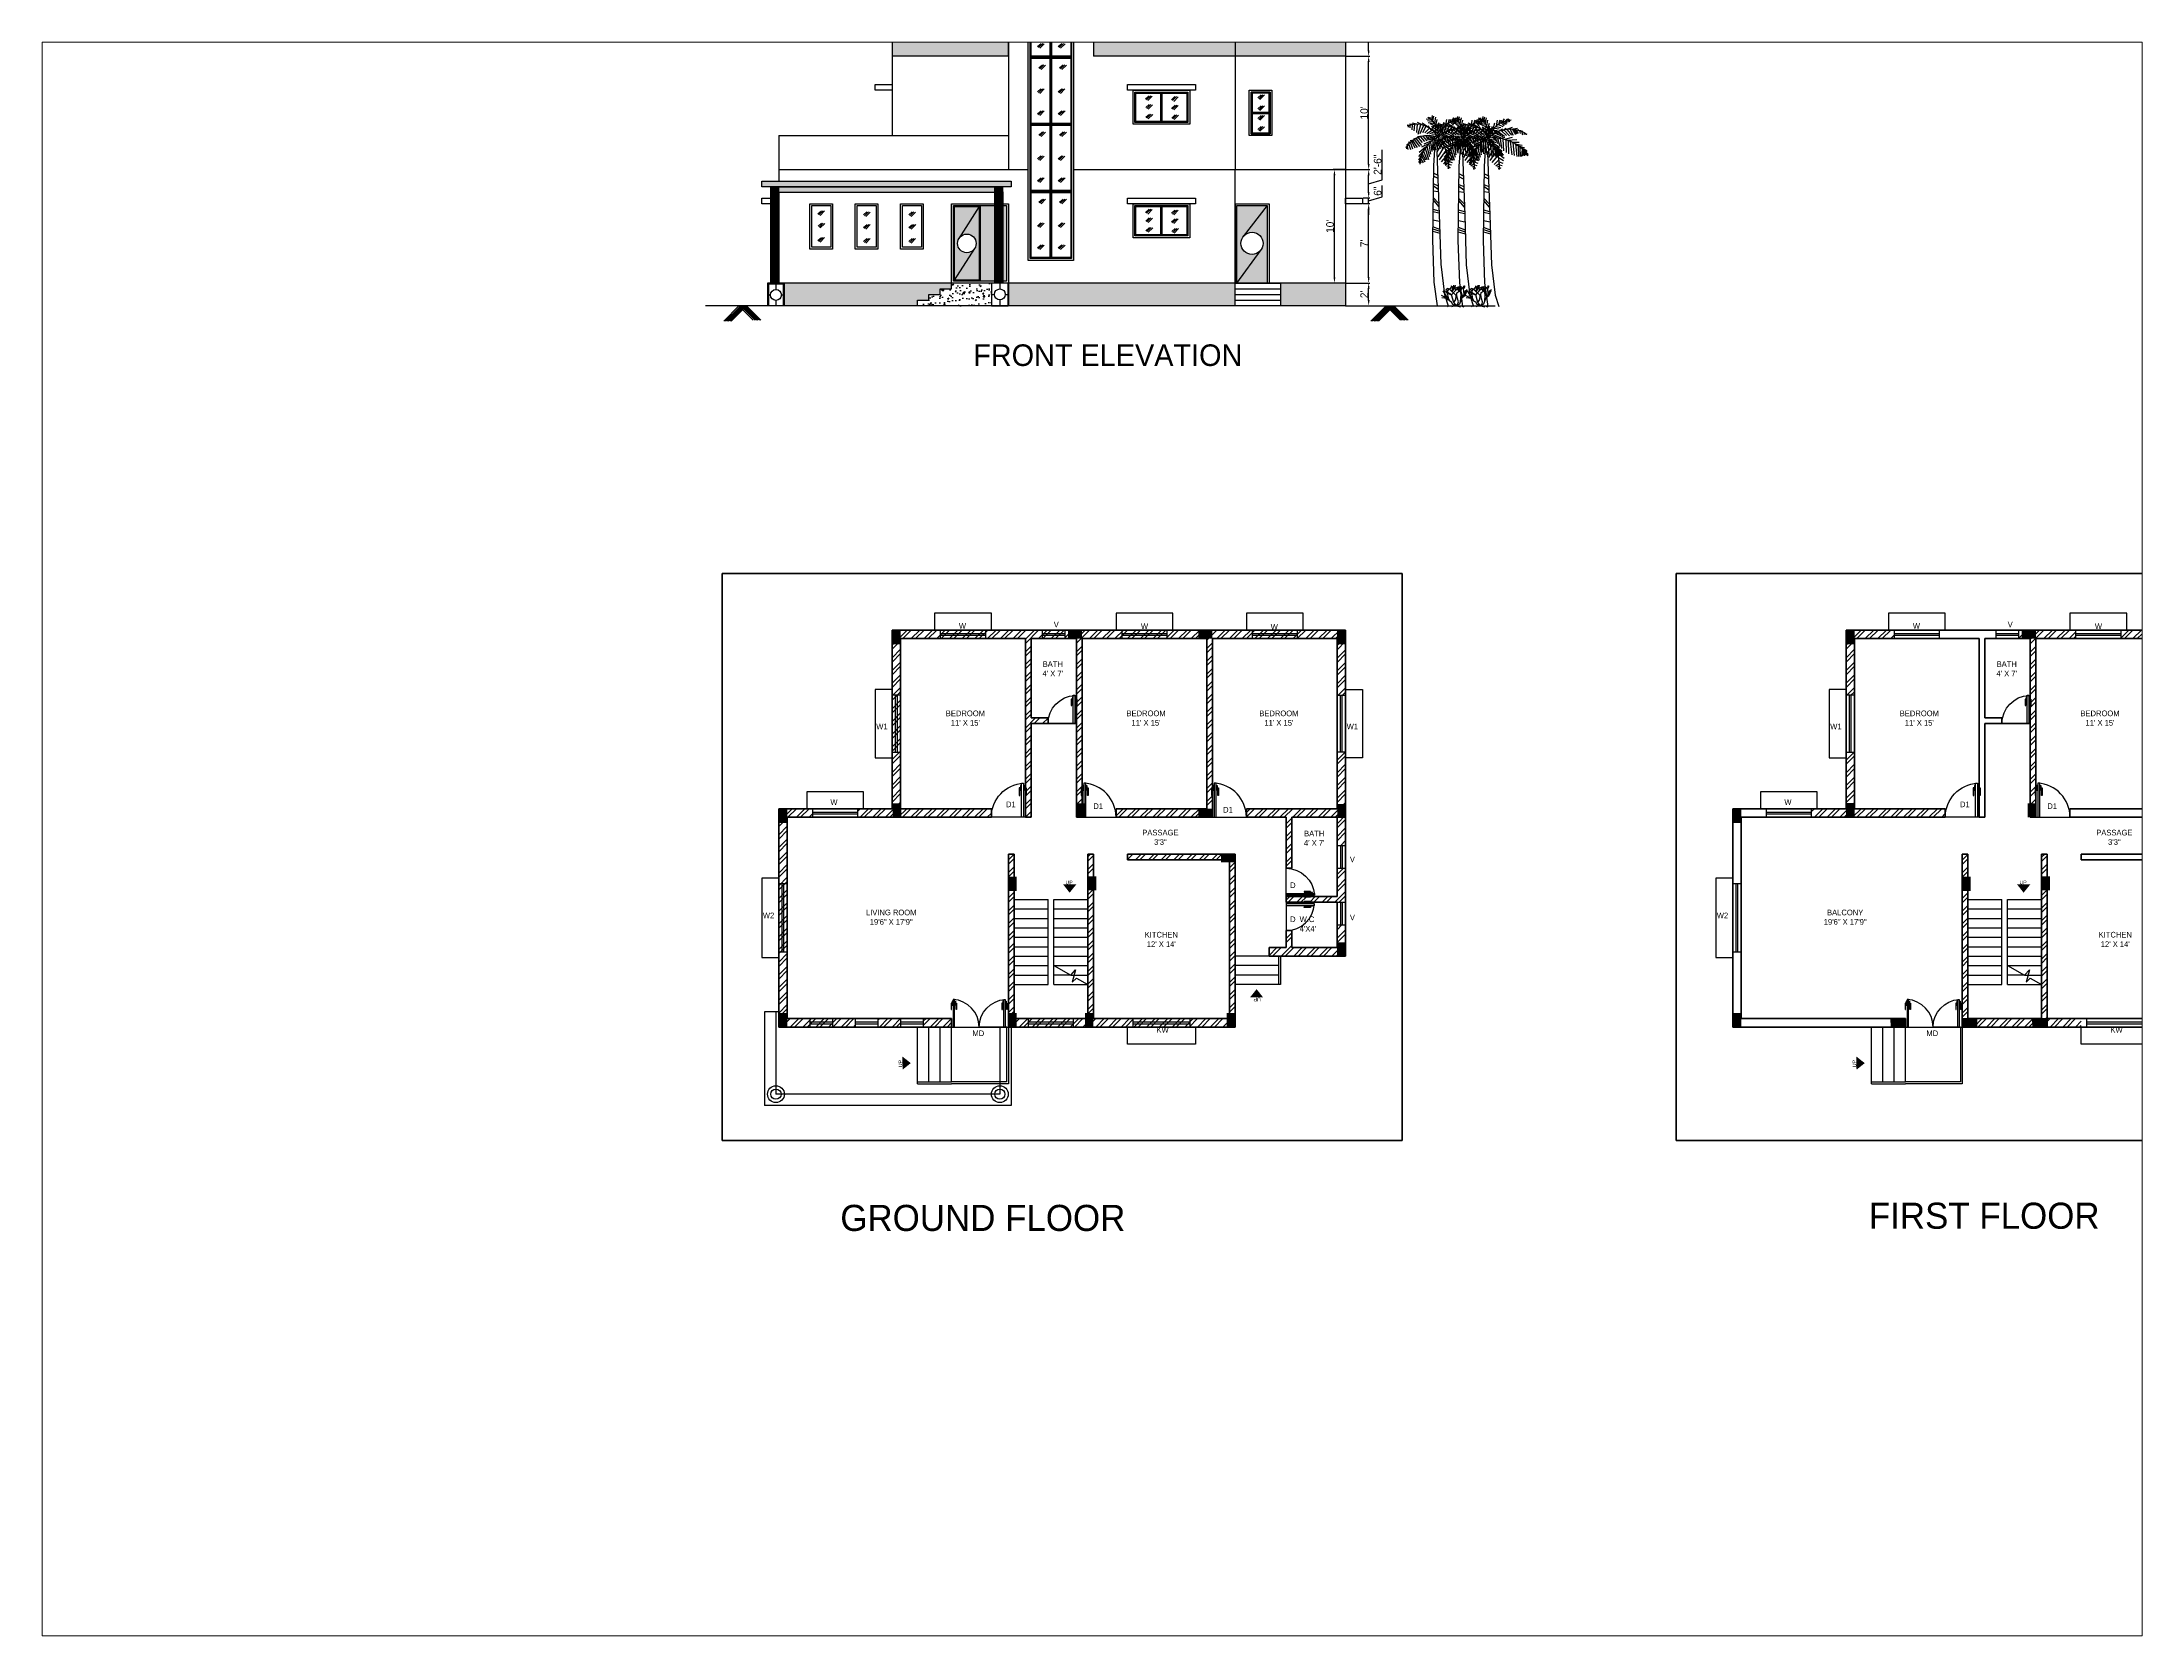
# Paper-space layout 'Layout1' of a CAD drawing. Header units: inches. Extents: x 26 to 231, y 20 to 176.
# The model-space entities are those that its viewports show. They can reach past a viewport. Long polylines and large blocks are cut down to what shows.
import ezdxf

# ---------------------------------------------------------------- set-up
doc = ezdxf.new("R2010")
doc.units = ezdxf.units.IN
doc.linetypes.add('HIDDEN', pattern=[9.525, 6.35, -3.175])
doc.layers.add('1. WALL', color=7, linetype='Continuous', lineweight=35)
for name, color, linetype in [('10. PORCH', 101, 'HIDDEN'), ('12. DIMENSION', 8, 'Continuous'), ('2. DOORS', 10, 'Continuous'), ('3. WINDOW', 4, 'Continuous'), ('4. CHAJJA', 220, 'HIDDEN'), ('5.HATCHING', 8, 'Continuous'), ('6. COLUMN', 1, 'Continuous'), ('8. TEXT', 3, 'Continuous'), ('9. STAIRS', 161, 'Continuous')]:
    doc.layers.add(name, color=color, linetype=linetype)
doc.styles.add('Annotative', font='txt')
doc.dimstyles.new('ISO-25', dxfattribs={"dimtxt": 8, "dimasz": 6, "dimexe": 1.25, "dimexo": 0.625, "dimtad": 1, "dimlunit": 4, "dimtxsty": 'Standard', "dimcen": 2.5, "dimadec": 0, "dimazin": 0, "dimtfac": 1, "dimtmove": 0, "dimatfit": 3, "dimfxl": 1, "dimarcsym": 0})

# ---------------------------------------------------------------- blocks, each defined once
blk = doc.blocks.new('WINDOWS_SMALL')
at = {"layer": '3. WINDOW', "color": 170}
for p, q in [((-24, 5.5), (24, 5.5)), ((-24, 3.5), (24, 3.5))]:
    blk.add_line(p, q, dxfattribs=at)
at = {"layer": '3. WINDOW'}
blk.add_lwpolyline([(-24, 0), (24, 0), (24, 9), (-24, 9)], close=True, dxfattribs=at)
at = {"layer": '4. CHAJJA'}
blk.add_lwpolyline([(30, 9), (30, 27), (-30, 27), (-30, 9)], dxfattribs=at)
blk = doc.blocks.new('WINDOW 2')
at = {"layer": '3. WINDOW', "color": 170}
for p, q in [((0, 5.5), (60, 5.5)), ((0, 3.5), (60, 3.5))]:
    blk.add_line(p, q, dxfattribs=at)
at = {"layer": '3. WINDOW'}
blk.add_lwpolyline([(0, 0), (60, 0), (60, 9), (0, 9)], close=True, dxfattribs=at)
at = {"layer": '4. CHAJJA'}
blk.add_lwpolyline([(66, 9), (66, 27), (-6, 27), (-6, 9)], dxfattribs=at)
blk = doc.blocks.new('WINDOWS_1 (Medium)')
at = {"layer": '4. CHAJJA'}
blk.add_blockref('WINDOW 2', (-30, 0), dxfattribs=at)
blk = doc.blocks.new('WINDOW 3')
at = {"layer": '3. WINDOW', "color": 170}
for p, q in [((0, 5.5), (72, 5.5)), ((0, 3.5), (72, 3.5))]:
    blk.add_line(p, q, dxfattribs=at)
at = {"layer": '3. WINDOW'}
blk.add_lwpolyline([(0, 0), (72, 0), (72, 9), (0, 9)], close=True, dxfattribs=at)
at = {"layer": '4. CHAJJA'}
blk.add_lwpolyline([(78, 9), (78, 27), (-6, 27), (-6, 9)], dxfattribs=at)
blk = doc.blocks.new('WINDOWS_LARGE')
at = {"layer": '4. CHAJJA'}
blk.add_blockref('WINDOW 3', (-36, 0), dxfattribs=at)
blk = doc.blocks.new('GLASS')
at = {"layer": '3. WINDOW'}
for p, q in [((-12, 5.5), (-12, -3.5)), ((-12, 2), (12, 2)), ((-12, 0), (12, 0)), ((12, 5.5), (12, -3.5))]:
    blk.add_line(p, q, dxfattribs=at)
blk = doc.blocks.new('VENTILATOR')
at = {"layer": '3. WINDOW', "color": 5}
for p, q in [((-12, -3.5), (-12, 5.5)), ((-12, 2), (12, 2)), ((-12, 0), (12, 0)), ((12, -3.5), (12, 5.5))]:
    blk.add_line(p, q, dxfattribs=at)
blk = doc.blocks.new('DOOR')
at = {"layer": '2. DOORS'}
for p, q in [((0.6, 31.1), (-0.8, 31.1)), ((-0.8, 31.1), (-0.8, 23.1)), ((-0.8, 23.1), (-0.8, 23.1)), ((-0.8, 23.1), (0, 23.1)), ((0, 23.1), (0, 30.2)), ((0, 30.2), (0.6, 30.2)), ((1.9, 33.7), (0.6, 33.7)), ((0.6, 33.7), (0.6, 28.5)), ((0.6, 28.5), (1.9, 28.5)), ((3.9, 36), (1.9, 36)), ((1.9, 36), (1.9, 0)), ((1.9, 33.7), (1.9, 33.3)), ((3.9, 0), (3.9, 36)), ((3.9, 33.7), (5.1, 33.7)), ((5.1, 28.5), (3.9, 28.5)), ((5.1, 33.7), (5.1, 28.5)), ((5.1, 31.1), (6.5, 31.1)), ((5.7, 30.2), (5.1, 30.2)), ((5.7, 23.1), (5.7, 30.2)), ((6.5, 23.1), (5.7, 23.1)), ((6.5, 31.1), (6.5, 23.1)), ((6.5, 23.1), (6.5, 23.1)), ((0, 0), (36, 0)), ((1.9, 0), (3.9, 0))]:
    blk.add_line(p, q, dxfattribs=at)
blk.add_arc((0, 0), 36, 0, 87.0487, dxfattribs=at)
blk = doc.blocks.new('*U17')
for p, q in [((-5.567, 196.707), (-4.987, 201.167)), ((-4.407, 195.716), (-3.247, 200.672)), ((-29.729, 190.759), (-31.469, 191.255)), ((-30.309, 190.512), (-30.695, 189.025)), ((-25.283, 191.751), (-29.342, 192.246)), ((-28.763, 190.759), (-28.763, 188.281)), ((-26.443, 191.503), (-26.636, 186.051)), ((-20.064, 191.751), (-25.863, 193.238)), ((-23.737, 191.751), (-24.51, 185.06)), ((-21.031, 191.998), (-21.804, 183.325)), ((-15.232, 191.255), (-20.644, 193.981)), ((-15.618, 179.36), (-20.644, 178.617)), ((-17.551, 191.503), (-20.451, 181.343)), ((-14.265, 190.759), (-18.131, 182.086)), ((-17.358, 178.617), (-13.299, 173.661)), ((-9.433, 189.025), (-15.618, 193.238)), ((-11.753, 189.768), (-15.425, 182.83)), ((-15.038, 179.36), (-10.786, 174.404)), ((-8.08, 188.034), (-12.912, 182.83)), ((-12.332, 180.104), (-9.433, 175.643)), ((-6.727, 197.202), (-11.366, 197.45)), ((-4.987, 185.803), (-10.979, 182.086)), ((-10.206, 180.104), (-8.08, 175.891)), ((-3.441, 194.477), (-10.013, 195.716)), ((-1.894, 192.494), (-9.24, 193.733)), ((-6.147, 186.299), (-9.24, 190.264)), ((-8.273, 180.104), (-6.147, 176.635)), ((-3.247, 183.821), (-8.08, 181.838)), ((-7.5, 199.68), (-7.5, 197.946)), ((-0.541, 189.52), (-7.307, 192.494)), ((-6.34, 179.608), (-4.6, 177.13)), ((-5.76, 190.016), (0.618, 185.308)), ((-5.76, 188.034), (-1.508, 182.582)), ((-1.315, 181.591), (-5.374, 181.095)), ((-4.021, 179.36), (-2.861, 177.378)), ((-2.668, 185.803), (1.198, 181.343)), ((-2.474, 193.733), (-1.315, 199.433)), ((-0.348, 180.352), (-1.894, 180.104)), ((-1.121, 190.759), (0.232, 196.955)), ((0.038, 188.281), (1.778, 193.981)), ((1.005, 185.803), (2.358, 190.759)), ((1.005, 182.582), (2.938, 186.547)), ((2.938, 182.582), (6.61, 183.821)), ((4.098, 185.06), (4.678, 190.512)), ((4.098, 180.847), (8.35, 179.608)), ((4.871, 186.051), (10.09, 186.547)), ((4.871, 181.591), (8.544, 184.812)), ((5.644, 181.838), (13.569, 178.865)), ((5.837, 187.786), (7.577, 194.229)), ((6.224, 178.121), (8.157, 175.148)), ((6.997, 188.529), (12.216, 187.786)), ((7.384, 178.369), (10.476, 179.36)), ((7.77, 183.325), (16.082, 179.856)), ((8.157, 178.121), (10.476, 172.422)), ((8.544, 190.512), (13.763, 189.52)), ((9.317, 191.255), (10.283, 196.955)), ((9.51, 184.317), (15.502, 188.034)), ((10.476, 177.874), (12.796, 169.696)), ((11.25, 192.494), (15.889, 190.512)), ((11.25, 184.812), (17.628, 180.352)), ((11.829, 192.99), (13.182, 197.45)), ((11.829, 177.874), (18.015, 179.113)), ((13.182, 177.874), (14.729, 166.97)), ((13.956, 194.229), (14.729, 196.955)), ((14.536, 193.981), (17.242, 191.255)), ((14.536, 185.803), (19.948, 180.847)), ((15.116, 194.477), (17.822, 198.689)), ((15.695, 186.299), (19.368, 188.777)), ((16.082, 194.972), (17.822, 192.494)), ((17.242, 186.547), (23.041, 180.599)), ((18.015, 195.716), (20.914, 198.689)), ((18.015, 195.468), (18.981, 192.494)), ((18.015, 177.13), (26.133, 179.113)), ((19.368, 196.459), (19.948, 193.733)), ((19.368, 187.29), (26.133, 189.768)), ((20.721, 187.042), (25.167, 181.343)), ((20.914, 196.459), (21.301, 194.972)), ((21.301, 196.459), (22.847, 198.441)), ((22.074, 196.707), (23.427, 195.716)), ((23.234, 196.707), (23.62, 197.698)), ((23.814, 187.29), (26.907, 181.343)), ((24.78, 187.538), (31.546, 188.777)), ((26.133, 187.29), (29.419, 181.838)), ((28.066, 187.29), (30.966, 182.582)), ((29.806, 186.795), (32.319, 183.078)), ((29.999, 186.795), (33.092, 187.29)), ((32.512, 186.299), (35.218, 186.299)), ((33.479, 186.051), (34.445, 182.83)), ((35.605, 185.556), (37.151, 185.308)), ((35.798, 185.308), (36.958, 181.591)), ((38.118, 184.317), (38.504, 181.838)), ((39.857, 182.83), (40.244, 181.591)), ((-32.628, 167.961), (-33.208, 167.961)), ((-32.628, 167.713), (-32.435, 165.979)), ((-28.956, 172.174), (-32.435, 170.192)), ((-31.082, 169.944), (-32.435, 169.2)), ((-31.662, 168.705), (-31.082, 165.483)), ((-27.409, 173.413), (-30.695, 172.67)), ((-29.922, 170.687), (-27.989, 165.235)), ((-25.09, 175.148), (-28.376, 174.404)), ((-27.989, 172.422), (-26.056, 166.227)), ((-26.829, 173.661), (-23.544, 167.218)), ((-25.476, 174.652), (-21.224, 167.466)), ((-21.031, 177.626), (-24.897, 176.387)), ((-24.317, 175.891), (-18.711, 168.457)), ((-22.191, 176.635), (-16.391, 169.448)), ((-20.064, 177.626), (-15.812, 172.67)), ((-14.265, 164.244), (-19.678, 158.049)), ((-16.005, 160.031), (-19.484, 154.084)), ((-12.139, 167.961), (-19.098, 162.014)), ((-17.358, 155.819), (-14.845, 151.358)), ((-8.466, 171.678), (-16.585, 167.713)), ((-16.585, 158.545), (-13.106, 152.35)), ((-15.618, 160.775), (-12.332, 154.332)), ((-14.265, 163.749), (-10.786, 154.828)), ((-4.214, 175.148), (-14.072, 170.935)), ((-12.719, 166.722), (-9.046, 154.828)), ((-10.979, 168.457), (-7.887, 157.801)), ((-8.853, 170.935), (-7.113, 160.527)), ((-1.701, 176.882), (-8.66, 175.396)), ((-6.92, 172.917), (-5.374, 163.253)), ((-4.6, 174.9), (-4.021, 166.722)), ((-2.668, 176.387), (-2.376, 170.594)), ((-0.928, 176.882), (-1.508, 173.909)), ((2.551, 175.891), (-0.928, 171.431)), ((3.711, 174.404), (-0.541, 167.961)), ((5.257, 171.926), (-0.155, 163.005)), ((1.585, 177.13), (0.038, 174.652)), ((7.384, 168.705), (0.812, 157.553)), ((1.585, 177.13), (6.61, 176.139)), ((9.317, 164.244), (2.358, 154.332)), ((2.938, 175.891), (8.737, 173.413)), ((4.291, 173.909), (12.216, 168.953)), ((10.863, 159.784), (4.484, 152.35)), ((6.417, 170.439), (14.729, 164.492)), ((8.544, 165.979), (16.662, 160.527)), ((10.09, 162.51), (17.435, 157.058)), ((11.443, 157.553), (16.855, 154.332)), ((15.889, 177.13), (16.855, 164.492)), ((18.981, 175.891), (19.561, 163.005)), ((20.914, 175.891), (30.966, 176.635)), ((21.688, 175.396), (22.074, 161.518)), ((23.814, 174.404), (25.554, 160.279)), ((25.554, 173.661), (33.285, 173.661)), ((26.52, 173.165), (28.066, 159.784)), ((28.839, 172.174), (36.378, 170.687)), ((29.226, 171.926), (30.966, 158.545)), ((30.966, 170.687), (38.891, 167.713)), ((32.126, 169.696), (32.512, 158.545)), ((34.058, 168.705), (34.445, 158.545)), ((35.412, 167.713), (41.404, 164.988)), ((36.378, 166.474), (35.605, 158.792)), ((37.731, 165.235), (36.958, 159.288)), ((37.924, 165.235), (41.404, 163.749)), ((38.504, 164.492), (38.504, 159.536)), ((39.664, 163.253), (42.37, 161.766)), ((39.857, 162.757), (39.857, 160.031)), ((40.824, 161.766), (41.21, 160.031)), ((41.21, 161.518), (42.757, 160.279)), ((-18.131, 153.589), (-19.484, 151.606)), ((-17.938, 152.597), (-16.972, 151.111)), ((-4.081, 140.645), (0.753, 138.261)), ((-4.081, 137.547), (0.753, 135.163)), ((11.829, 155.075), (6.804, 150.119)), ((12.603, 151.111), (8.544, 148.385)), ((12.216, 148.137), (10.09, 147.393)), ((12.409, 145.659), (11.056, 145.659)), ((12.216, 153.093), (16.082, 151.606)), ((12.409, 146.898), (13.763, 146.402)), ((12.603, 149.872), (15.116, 149.128)), ((-4.453, 112.283), (1.682, 105.133)), ((-4.267, 114.428), (1.682, 108.708)), ((-4.081, 129.205), (1.124, 126.821)), ((-4.081, 127.298), (1.31, 123.246)), ((-4.081, 121.578), (1.31, 120.863)), ((-4.639, 102.273), (1.868, 100.604)), ((-4.453, 99.651), (2.24, 98.459)), ((-4.453, 91.071), (2.426, 89.641)), ((-4.825, 83.921), (2.612, 81.061)), ((-4.639, 81.299), (2.797, 78.916)), ((-4.639, 78.916), (2.797, 76.771))]:
    blk.add_line(p, q)
for points in [[(-2.363, 170.553), (-3.88, 148.505), (-4.988, 69.634), (-3.325, 24.869), (0, 0)], [(-0.116, 162.848), (0.554, 143.532), (2.217, 96.635), (3.88, 44.054), (7.76, 12.079), (11.64, 0)]]:
    blk.add_lwpolyline(points)
for centre, radius, start, end in [((-9.259, 151.732), 28.386, 68.38311, 147.5322), ((-21.738, 166.094), 25.899, 27.67115, 112.5305), ((14.394, 148.393), 32.752, 113.7592, 177.4133), ((-18.427, 181.448), 19.715, 350.285, 64.11229), ((25.595, 171.567), 25.395, 91.40319, 163.882), ((23.687, 155.341), 32.188, 56.19272, 134.3213), ((5.828, 132.718), 45.639, 35.98777, 95.82273), ((-32.8, 147.923), 45.309, 356.1943, 41.37848)]:
    blk.add_arc(centre, radius, start, end)
blk = doc.blocks.new('*U21')
for p, q in [((-11.433, 18.289), (-10.457, 22.749)), ((-9.48, 19.775), (-8.992, 22.592)), ((-17.76, 8.64), (-23.663, 11.961)), ((-17.76, 8.64), (-23.128, 9.222)), ((-18.24, 11.04), (-21.755, 16.655)), ((-18.24, 11.04), (-20.16, 11.52)), ((-12.96, 12.48), (-19.68, 16.32)), ((-13.92, 12.48), (-19.2, 14.88)), ((-16.8, 16.32), (-18.72, 18.72)), ((-15.84, 8.16), (-18.24, 11.04)), ((-16.32, 7.2), (-18.24, 7.2)), ((-14.88, 18.24), (-17.76, 19.2)), ((-16.8, 12.48), (-17.76, 12.96)), ((-14.88, 5.76), (-17.76, 8.64)), ((-15.84, 0.48), (-17.76, 0)), ((-16.8, 16.32), (-15.36, 19.68)), ((-16.8, 12.48), (-16.8, 16.32)), ((-15.84, 8.16), (-16.8, 12.48)), ((-14.88, 5.76), (-15.84, 8.16)), ((-13.44, 0.48), (-15.84, 0.48)), ((-14.88, 18.24), (-12.96, 20.64)), ((-8.16, 12), (-14.88, 18.24)), ((-12.96, 4.8), (-14.88, 5.76)), ((-12.96, 12.48), (-13.92, 12.48)), ((-9.6, 0.96), (-13.44, 0.48)), ((-13.325, 16.724), (-11.433, 18.289)), ((-12.96, 12.48), (-8.16, 17.76)), ((-10.56, 4.32), (-12.96, 12.48)), ((-11.52, 2.4), (-12.96, 4.8)), ((-9.6, 0.96), (-12.96, 0)), ((-12.471, 19.775), (-12.898, 22.044)), ((-11.677, 19.071), (-12.471, 19.775)), ((-11.28, 19.619), (-12.104, 21.184)), ((-12.043, 15.628), (-11.921, 18.836)), ((-11.982, 16.802), (-10.579, 18.054)), ((-11.921, 18.836), (-10.64, 20.401)), ((-8.64, 0.96), (-11.52, 2.4)), ((-10.579, 18.054), (-9.846, 19.697)), ((-8.16, 17.76), (-10.56, 21.6)), ((-10.56, 4.32), (-8.64, 7.68)), ((-8.64, 1.92), (-10.56, 4.32)), ((-9.6, 0.96), (-7.68, 0.96)), ((-7.2, 19.68), (-8.64, 20.16)), ((-8.64, 7.68), (-8.16, 12)), ((-8.64, 0.96), (-4.32, 2.88)), ((-8.64, 0.96), (-6.24, 2.88)), ((-8.64, 0.96), (-8.64, 1.92)), ((-8.64, 0.96), (-2.88, 0.96)), ((-8.16, 17.76), (-5.28, 19.2)), ((-7.68, 12.48), (-7.2, 14.88)), ((-6.72, 8.64), (-7.68, 12.48)), ((-7.68, 0.96), (-6.24, 0.48)), ((-7.2, 19.68), (-6.24, 21.12)), ((-4.8, 16.32), (-7.2, 19.68)), ((-7.2, 14.88), (-3.84, 16.8)), ((-5.76, 5.28), (-6.72, 8.64)), ((-6.24, 2.88), (-5.76, 5.28)), ((-6.24, 0.48), (-3.36, 0)), ((-5.086, 17.741), (-5.513, 21.34)), ((-5.28, 19.2), (-3.84, 21.6)), ((-3.377, 15.315), (-5.086, 17.819)), ((-2.88, 12.96), (-4.32, 19.68)), ((-4.32, 2.88), (-1.92, 9.6)), ((-3.84, 16.8), (-0.96, 20.64)), ((-3.377, 18.602), (-2.888, 21.575)), ((-2.766, 16.802), (-3.377, 18.602)), ((-3.36, 5.28), (-2.88, 12.96)), ((-2.88, 15.84), (-2.4, 20.16)), ((-0.96, 10.56), (-2.88, 15.84)), ((-2.88, 0.96), (0, 0)), ((-1.92, 9.6), (0.96, 12)), ((-0.508, 21.888), (-0.081, 20.558)), ((-0.48, 10.8), (0.346, 13.203)), ((-0.203, 19.149), (0.102, 21.34)), ((0.346, 13.203), (-0.203, 19.149)), ((-0.142, 19.384), (0.59, 20.401)), ((-0.02, 20.01), (0.896, 21.105)), ((0.041, 20.714), (1.384, 22.044)), ((0.102, 21.34), (0.835, 21.888)), ((0.346, 13.203), (1.323, 16.254)), ((0.96, 12), (1.44, 15.36)), ((0.96, 12), (2.88, 14.88)), ((1.323, 16.254), (3.642, 18.289)), ((1.44, 15.36), (2.88, 17.28)), ((1.92, 13.44), (2.4, 15.36)), ((2.4, 15.36), (3.36, 16.32))]:
    blk.add_line(p, q)
blk = doc.blocks.new('*D22')
at = {"color": 0, "lineweight": -2, "transparency": 16777216}
for p, q in [((840.5, 1039.3), (865.5, 1039.3)), ((864.3, 1021.3), (864.3, 1033.3)), ((840.5, 1015.3), (865.5, 1015.3))]:
    blk.add_line(p, q, dxfattribs=at)
at = {"color": 0, "transparency": 16777216}
for points in [[(863.3, 1033.3), (865.3, 1033.3), (864.3, 1039.3)], [(863.3, 1021.3), (865.3, 1021.3), (864.3, 1015.3)]]:
    blk.add_solid(points, dxfattribs=at)
at = {"layer": 'Defpoints', "color": 0, "transparency": 16777216}
for p in [(839.9, 1039.3), (864.3, 1039.3), (839.9, 1015.3)]:
    blk.add_point(p, dxfattribs=at)
at = {"color": 0, "transparency": 16777216, "insert": (859.6, 1027.3), "char_height": 8, "attachment_point": 5, "rotation": 90}
blk.add_mtext("2'", dxfattribs=at)
blk = doc.blocks.new('*D23')
at = {"color": 0, "lineweight": -2, "transparency": 16777216}
for p, q in [((839.3, 1159.3), (826.8, 1159.3)), ((828.1, 1045.3), (828.1, 1153.3)), ((858.5, 1123.3), (865.5, 1123.3)), ((864.3, 1045.3), (864.3, 1117.3)), ((839.3, 1039.3), (826.8, 1039.3)), ((840.5, 1039.3), (865.5, 1039.3))]:
    blk.add_line(p, q, dxfattribs=at)
at = {"color": 0, "transparency": 16777216}
for points in [[(827.1, 1153.3), (829.1, 1153.3), (828.1, 1159.3)], [(863.3, 1117.3), (865.3, 1117.3), (864.3, 1123.3)], [(827.1, 1045.3), (829.1, 1045.3), (828.1, 1039.3)], [(863.3, 1045.3), (865.3, 1045.3), (864.3, 1039.3)]]:
    blk.add_solid(points, dxfattribs=at)
at = {"layer": 'Defpoints', "color": 0, "transparency": 16777216}
for p in [(828.1, 1159.3), (839.9, 1159.3), (857.9, 1123.3), (864.3, 1123.3), (839.9, 1039.3), (839.9, 1039.3)]:
    blk.add_point(p, dxfattribs=at)
at = {"color": 0, "transparency": 16777216, "char_height": 8, "attachment_point": 5, "rotation": 90}
for s, insert in [("10'", (823.4, 1099.3)), ("7'", (859.6, 1081.3))]:
    blk.add_mtext(s, dxfattribs=dict(at, insert=insert))
blk = doc.blocks.new('*D24')
at = {"color": 0, "lineweight": -2, "transparency": 16777216}
for p, q in [((864.3, 1135.3), (864.3, 1141.3)), ((878.5, 1130.5), (878.5, 1142.4)), ((858.5, 1129.3), (865.5, 1129.3)), ((858.5, 1123.3), (865.5, 1123.3)), ((864.3, 1126.3), (878.5, 1130.5)), ((864.3, 1123.3), (864.3, 1129.3)), ((864.3, 1123.3), (864.3, 1129.3)), ((864.3, 1117.3), (864.3, 1111.3))]:
    blk.add_line(p, q, dxfattribs=at)
at = {"color": 0, "transparency": 16777216}
for points in [[(863.3, 1135.3), (865.3, 1135.3), (864.3, 1129.3)], [(863.3, 1117.3), (865.3, 1117.3), (864.3, 1123.3)]]:
    blk.add_solid(points, dxfattribs=at)
at = {"layer": 'Defpoints', "color": 0, "transparency": 16777216}
for p in [(857.9, 1129.3), (857.9, 1123.3), (864.3, 1129.3)]:
    blk.add_point(p, dxfattribs=at)
at = {"color": 0, "transparency": 16777216, "insert": (873.8, 1136.5), "char_height": 8, "attachment_point": 5, "rotation": 90}
blk.add_mtext('6"', dxfattribs=at)
blk = doc.blocks.new('*D25')
at = {"color": 0, "lineweight": -2, "transparency": 16777216}
for p, q in [((878.5, 1148.5), (878.5, 1180.4)), ((840.5, 1159.3), (865.5, 1159.3)), ((864.3, 1135.3), (864.3, 1153.3)), ((864.3, 1144.3), (878.5, 1148.5)), ((858.5, 1129.3), (865.5, 1129.3))]:
    blk.add_line(p, q, dxfattribs=at)
at = {"color": 0, "transparency": 16777216}
for points in [[(863.3, 1153.3), (865.3, 1153.3), (864.3, 1159.3)], [(863.3, 1135.3), (865.3, 1135.3), (864.3, 1129.3)]]:
    blk.add_solid(points, dxfattribs=at)
at = {"layer": 'Defpoints', "color": 0, "transparency": 16777216}
for p in [(839.9, 1159.3), (864.3, 1159.3), (857.9, 1129.3)]:
    blk.add_point(p, dxfattribs=at)
at = {"color": 0, "transparency": 16777216, "insert": (873.8, 1164.5), "char_height": 8, "attachment_point": 5, "rotation": 90}
blk.add_mtext('2\'-6"', dxfattribs=at)
blk = doc.blocks.new('*D26')
at = {"color": 0, "lineweight": -2, "transparency": 16777216}
for p, q in [((840.5, 1279.3), (865.5, 1279.3)), ((864.3, 1165.3), (864.3, 1273.3)), ((840.5, 1159.3), (865.5, 1159.3))]:
    blk.add_line(p, q, dxfattribs=at)
at = {"color": 0, "transparency": 16777216}
for points in [[(863.3, 1273.3), (865.3, 1273.3), (864.3, 1279.3)], [(863.3, 1165.3), (865.3, 1165.3), (864.3, 1159.3)]]:
    blk.add_solid(points, dxfattribs=at)
at = {"layer": 'Defpoints', "color": 0, "transparency": 16777216}
for p in [(839.9, 1279.3), (864.3, 1279.3), (839.9, 1159.3)]:
    blk.add_point(p, dxfattribs=at)
at = {"color": 0, "transparency": 16777216, "insert": (859.6, 1219.3), "char_height": 8, "attachment_point": 5, "rotation": 90}
blk.add_mtext("10'", dxfattribs=at)
blk = doc.blocks.new('*D27')
at = {"color": 0, "lineweight": -2, "transparency": 16777216}
for p, q in [((840.5, 1315.3), (865.5, 1315.3)), ((864.3, 1285.3), (864.3, 1309.3)), ((840.5, 1279.3), (865.5, 1279.3))]:
    blk.add_line(p, q, dxfattribs=at)
at = {"color": 0, "transparency": 16777216}
for points in [[(863.3, 1309.3), (865.3, 1309.3), (864.3, 1315.3)], [(863.3, 1285.3), (865.3, 1285.3), (864.3, 1279.3)]]:
    blk.add_solid(points, dxfattribs=at)
at = {"layer": 'Defpoints', "color": 0, "transparency": 16777216}
for p in [(839.9, 1315.3), (864.3, 1315.3), (839.9, 1279.3)]:
    blk.add_point(p, dxfattribs=at)
at = {"color": 0, "transparency": 16777216, "insert": (859.6, 1297.3), "char_height": 8, "attachment_point": 5, "rotation": 90}
blk.add_mtext("3'", dxfattribs=at)

msp = doc.modelspace()

# ---------------------------------------------------------------- hatches: boundary and pattern name
at = {"true_color": 0xf26722}
h = msp.add_hatch(color=30, dxfattribs=at)
h.dxf.hatch_style = 1
h.paths.add_polyline_path([(482.9, 1315.251), (359.9, 1315.251), (359.9, 1279.251), (482.9, 1279.251)])
h.paths.add_polyline_path([(722.9, 1315.251), (572.9, 1315.251), (572.9, 1279.251), (722.9, 1279.251)])
at = {"true_color": 0xf8991e}
h = msp.add_hatch(color=30, dxfattribs=at)
h.dxf.hatch_style = 1
h.paths.add_polyline_path([(839.9, 1315.251), (722.9, 1315.251), (722.9, 1279.251), (839.9, 1279.251)])
at = {"true_color": 0xa953a0}
h = msp.add_hatch(color=215, dxfattribs=at)
h.dxf.hatch_style = 1
h.paths.add_polyline_path([(485.9, 1147.251), (221.9, 1147.251), (221.9, 1141.251), (485.9, 1141.251)])
at = {"true_color": 0x2776bb}
h = msp.add_hatch(color=152, dxfattribs=at)
h.dxf.hatch_style = 1
h.paths.add_polyline_path([(468.469, 1141.251), (239.9, 1141.251), (239.9, 1135.251), (468.469, 1135.251)])
at = {"true_color": 0x139b48}
h = msp.add_hatch(color=114, dxfattribs=at)
h.dxf.hatch_style = 1
h.paths.add_polyline_path([(452.043, 1120.251), (425.9, 1120.251), (425.9, 1042.251), (447.288, 1075.977, -0.75095536), (429.125, 1081.251, -0.14223357), (430.656, 1086.524)])
at = {"true_color": 0xd19cc7}
h = msp.add_hatch(color=9, dxfattribs=at)
h.dxf.hatch_style = 1
h.paths.add_polyline_path([(452.043, 1120.251), (430.656, 1086.524, -0.75095536), (448.819, 1081.251, -0.14223357), (447.288, 1075.977), (425.9, 1042.251), (452.043, 1042.251)])
h = msp.add_hatch(color=9, dxfattribs=at)
h.dxf.hatch_style = 1
h.paths.add_polyline_path([(468.469, 1121.251), (453.043, 1121.251), (453.043, 1041.251), (468.469, 1041.251)])
h.paths.add_polyline_path([(480.9, 1121.251), (476.9, 1121.251), (476.9, 1041.251), (480.9, 1041.251)])
h = msp.add_hatch(color=9, dxfattribs=at)
h.dxf.hatch_style = 1
h.paths.add_polyline_path([(756.9, 1121.251), (731.594, 1088.425, -0.71573166), (752.651, 1081.251, -0.15843272), (750.406, 1074.342), (724.9, 1039.251), (756.9, 1039.251)])
at = {"true_color": 0x139b48}
h = msp.add_hatch(color=114, dxfattribs=at)
h.dxf.hatch_style = 1
h.paths.add_polyline_path([(756.9, 1121.251), (724.9, 1121.251), (724.9, 1039.251), (750.406, 1074.342, -0.72647057), (729.149, 1081.251, -0.16568345), (731.594, 1088.425)])
h = msp.add_hatch()
h.set_pattern_fill('GRAVEL', color=256, scale=1.5)
h.paths.add_polyline_path([(398.9, 1027.251), (410.9, 1027.251), (410.9, 1033.251), (422.9, 1033.251), (422.9, 1039.251), (245.832, 1039.251), (245.832, 1015.251), (386.9, 1015.251), (386.9, 1021.251), (398.9, 1021.251)])
h.paths.add_polyline_path([(722.9, 1039.251), (482.9, 1039.251), (482.9, 1015.251), (722.9, 1015.251)])
h.paths.add_polyline_path([(839.9, 1039.251), (770.9, 1039.251), (770.9, 1015.251), (839.9, 1015.251)])
h = msp.add_hatch()
h.set_pattern_fill('AR-CONC', color=256, scale=0.08)
h.paths.add_polyline_path([(464.969, 1039.251), (422.9, 1039.251), (422.9, 1033.251), (410.9, 1033.251), (410.9, 1027.251), (398.9, 1027.251), (398.9, 1021.251), (386.9, 1021.251), (386.9, 1015.251), (464.969, 1015.251)])
h = msp.add_hatch()
h.set_pattern_fill('ANSI32', color=256)
h.paths.add_polyline_path([(1849.691, 543.063), (1840.691, 543.063), (1840.691, 483.063), (1744.691, 483.063), (1744.691, 474.063), (1786.691, 474.063), (1786.691, 420.063), (1792.691, 420.063), (1792.691, 474.063), (1840.691, 474.063), (1840.691, 444.063), (1849.691, 444.063)])
h.paths.add_polyline_path([(1849.691, 672.063), (1798.691, 672.063), (1798.691, 663.063), (1840.691, 663.063), (1840.691, 603.063), (1849.691, 603.063)])
h.paths.add_polyline_path([(1750.691, 672.063), (1690.691, 672.063), (1690.691, 663.063), (1702.691, 663.063), (1702.691, 483.063), (1690.691, 483.063), (1690.691, 474.063), (1708.691, 474.063), (1708.691, 497.176), (1707.932, 497.176), (1707.932, 505.156), (1708.691, 505.156), (1708.691, 663.063), (1750.691, 663.063)])
h.paths.add_polyline_path([(1684.691, 672.063), (1660.691, 672.063), (1660.691, 663.063), (1684.691, 663.063)])
h.paths.add_polyline_path([(1612.691, 672.063), (1552.691, 672.063), (1552.691, 663.063), (1564.691, 663.063), (1564.691, 598.974), (1565.324, 598.974), (1565.324, 592.324), (1564.691, 592.324), (1564.691, 474.063), (1570.691, 474.063), (1570.691, 497.176), (1569.932, 497.176), (1569.932, 505.156), (1570.691, 505.156), (1570.691, 663.063), (1612.691, 663.063)])
h.paths.add_polyline_path([(1378.691, 543.063), (1369.691, 543.063), (1369.691, 483.063), (1333.228, 483.063), (1333.228, 474.063), (1474.691, 474.063), (1474.691, 483.063), (1378.691, 483.063)])
h.paths.add_polyline_path([(1618.691, 261.063), (1582.691, 261.063), (1582.691, 435.063), (1576.691, 435.063), (1576.691, 261.063), (1498.691, 261.063), (1498.691, 435.063), (1492.691, 435.063), (1492.691, 252.063), (1618.691, 252.063)])
at = {"layer": '5.HATCHING'}
h = msp.add_hatch(dxfattribs=at)
h.set_pattern_fill('ANSI32', color=256)
h.paths.add_polyline_path([(368.9, 543.063), (359.9, 543.063), (359.9, 483.063), (323.437, 483.063), (323.437, 474.063), (464.9, 474.063), (464.9, 483.063), (368.9, 483.063)])
h.paths.add_polyline_path([(275.437, 483.063), (239.9, 483.063), (239.9, 403.563), (248.9, 403.563), (248.9, 474.063), (275.437, 474.063)])
h.paths.add_polyline_path([(248.9, 403.563), (239.9, 403.563), (239.9, 252.063), (320.9, 252.063), (320.9, 261.063), (248.9, 261.063)])
h.paths.add_polyline_path([(368.9, 261.063), (344.9, 261.063), (344.9, 252.063), (368.9, 252.063)])
h.paths.add_polyline_path([(422.9, 261.063), (392.9, 261.063), (392.9, 252.063), (422.9, 252.063)])
h.paths.add_polyline_path([(722.9, 327.063), (722.9, 336.063), (722.9, 435.063), (608.9, 435.063), (608.9, 429.063), (716.9, 429.063), (716.9, 261.063), (572.9, 261.063), (572.9, 435.063), (566.9, 435.063), (566.9, 261.063), (488.9, 261.063), (488.9, 435.063), (482.9, 435.063), (482.9, 252.063), (722.9, 252.063)])
h.paths.add_polyline_path([(839.9, 360.063), (830.9, 360.063), (830.9, 336.063), (782.9, 336.063), (782.9, 354.063), (776.9, 354.063), (776.9, 336.063), (758.9, 336.063), (758.9, 327.063), (839.9, 327.063)])
h.paths.add_polyline_path([(839.9, 420.063), (830.9, 420.063), (830.9, 390.063), (802.811, 390.063), (802.811, 389.43), (796.161, 389.43), (796.161, 390.063), (776.9, 390.063), (776.9, 384.063), (796.161, 384.063), (796.161, 384.696), (802.811, 384.696), (802.811, 384.063), (830.9, 384.063), (839.9, 384.063)])
h.paths.add_polyline_path([(839.9, 543.063), (830.9, 543.063), (830.9, 483.063), (734.9, 483.063), (734.9, 474.063), (776.9, 474.063), (776.9, 420.063), (782.9, 420.063), (782.9, 474.063), (830.9, 474.063), (830.9, 444.063), (839.9, 444.063)])
h.paths.add_polyline_path([(839.9, 672.063), (788.9, 672.063), (788.9, 663.063), (830.9, 663.063), (830.9, 603.063), (839.9, 603.063)])
h.paths.add_polyline_path([(788.9, 672.063), (359.9, 672.063), (359.9, 543.063), (368.9, 543.063), (368.9, 663.063), (500.9, 663.063), (500.9, 474.063), (506.9, 474.063), (506.9, 573.063), (524.9, 573.063), (524.9, 579.063), (506.9, 579.063), (506.9, 663.063), (554.9, 663.063), (554.9, 474.063), (560.9, 474.063), (560.9, 663.063), (692.9, 663.063), (692.9, 483.063), (596.9, 483.063), (596.9, 474.063), (698.9, 474.063), (698.9, 663.063), (788.9, 663.063)])
h.paths.add_polyline_path([(638.69, 244.563), (653.69, 244.563), (653.69, 253.563), (638.69, 253.563)], flags=9)
h = msp.add_hatch(dxfattribs=at)
h.set_pattern_fill('ANSI32', color=256)
h.paths.add_polyline_path([(410.9, 672.063), (359.9, 672.063), (359.9, 603.063), (368.9, 603.063), (368.9, 663.063), (410.9, 663.063)])
h = msp.add_hatch(dxfattribs=at)
h.set_pattern_fill('ANSI32', color=256)
h.set_pattern_definition([(45, (1009.791, 0), (-6.73519, 6.73519), []), (45, (1014.281, 0), (-6.73519, 6.73519), [])])
h.paths.add_polyline_path([(1420.691, 672.063), (1369.691, 672.063), (1369.691, 603.063), (1378.691, 603.063), (1378.691, 663.063), (1420.691, 663.063)])
h = msp.add_hatch(color=1, dxfattribs=at)
h.dxf.hatch_style = 1
h.paths.add_polyline_path([(554.839, 402.95), (547.77, 402.95), (540.916, 402.95), (547.77, 394.178)])
h = msp.add_hatch(color=1, dxfattribs=at)
h.dxf.hatch_style = 1
h.paths.add_polyline_path([(1564.63, 402.95), (1557.561, 402.95), (1550.706, 402.95), (1557.561, 394.178)])
h = msp.add_hatch(color=1, dxfattribs=at)
h.dxf.hatch_style = 1
h.paths.add_polyline_path([(738.656, 283.36), (745.725, 283.36), (752.579, 283.36), (745.725, 292.132)])
h = msp.add_hatch(color=1, dxfattribs=at)
h.dxf.hatch_style = 1
h.paths.add_polyline_path([(370.78, 220.835), (370.851, 213.766), (370.92, 206.912), (379.623, 213.855)])
h = msp.add_hatch(color=1, dxfattribs=at)
h.dxf.hatch_style = 1
h.paths.add_polyline_path([(1380.57, 220.835), (1380.642, 213.766), (1380.711, 206.912), (1389.414, 213.855)])
at = {"layer": '6. COLUMN'}
h = msp.add_hatch(color=256, dxfattribs=at)
h.dxf.hatch_style = 1
h.paths.add_polyline_path([(359.868, 657.063), (368.868, 657.063), (368.868, 672.063), (359.868, 672.063)])
h = msp.add_hatch(color=256, dxfattribs=at)
h.dxf.hatch_style = 1
h.paths.add_polyline_path([(560.901, 663.155), (560.901, 672.155), (545.901, 672.155), (545.901, 663.155)])
h = msp.add_hatch(color=256, dxfattribs=at)
h.dxf.hatch_style = 1
h.paths.add_polyline_path([(698.901, 663.155), (698.901, 672.155), (683.901, 672.155), (683.901, 663.155)])
h = msp.add_hatch(color=256, dxfattribs=at)
h.dxf.hatch_style = 1
h.paths.add_polyline_path([(830.9, 657.063), (839.9, 657.063), (839.9, 672.063), (830.9, 672.063)])
h = msp.add_hatch(color=256, dxfattribs=at)
h.dxf.hatch_style = 1
h.paths.add_polyline_path([(1369.659, 657.063), (1378.659, 657.063), (1378.659, 672.063), (1369.659, 672.063)])
h = msp.add_hatch(color=256, dxfattribs=at)
h.dxf.hatch_style = 1
h.paths.add_polyline_path([(1570.692, 663.155), (1570.692, 672.155), (1555.692, 672.155), (1555.692, 663.155)])
h = msp.add_hatch(color=256, dxfattribs=at)
h.dxf.hatch_style = 1
h.paths.add_polyline_path([(1708.692, 663.155), (1708.692, 672.155), (1693.692, 672.155), (1693.692, 663.155)])
h = msp.add_hatch(color=256, dxfattribs=at)
h.dxf.hatch_style = 1
h.paths.add_polyline_path([(1369.693, 474.092), (1378.693, 474.092), (1378.693, 489.092), (1369.693, 489.092)])
h = msp.add_hatch(color=256, dxfattribs=at)
h.dxf.hatch_style = 1
h.paths.add_polyline_path([(239.868, 468.063), (248.868, 468.063), (248.868, 483.063), (239.868, 483.063)])
h = msp.add_hatch(color=256, dxfattribs=at)
h.dxf.hatch_style = 1
h.paths.add_polyline_path([(360.49, 473.586), (369.49, 473.586), (369.49, 488.586), (360.49, 488.586)])
h = msp.add_hatch(color=256, dxfattribs=at)
h.dxf.hatch_style = 1
h.paths.add_polyline_path([(554.868, 473.848), (563.868, 473.848), (563.868, 488.848), (554.868, 488.848)])
h = msp.add_hatch(color=256, dxfattribs=at)
h.dxf.hatch_style = 1
h.paths.add_polyline_path([(699.156, 474.172), (699.156, 483.172), (684.156, 483.172), (684.156, 474.172)])
h = msp.add_hatch(color=256, dxfattribs=at)
h.dxf.hatch_style = 1
h.paths.add_polyline_path([(831.198, 473.133), (840.198, 473.133), (840.198, 488.133), (831.198, 488.133)])
h = msp.add_hatch(color=256, dxfattribs=at)
h.dxf.hatch_style = 1
h.paths.add_polyline_path([(1249.659, 468.063), (1258.659, 468.063), (1258.659, 483.063), (1249.659, 483.063)])
h = msp.add_hatch(color=256, dxfattribs=at)
h.dxf.hatch_style = 1
h.paths.add_polyline_path([(1561.805, 473.848), (1570.805, 473.848), (1570.805, 488.848), (1561.805, 488.848)])
h = msp.add_hatch(color=256, dxfattribs=at)
h.dxf.hatch_style = 1
h.paths.add_polyline_path([(1708.947, 474.172), (1708.947, 483.172), (1693.947, 483.172), (1693.947, 474.172)])
h = msp.add_hatch(color=256, dxfattribs=at)
h.dxf.hatch_style = 1
h.paths.add_polyline_path([(723.131, 426.259), (723.131, 435.259), (708.131, 435.259), (708.131, 426.259)])
h = msp.add_hatch(color=256, dxfattribs=at)
h.dxf.hatch_style = 1
h.paths.add_polyline_path([(482.868, 396.021), (491.868, 396.021), (491.868, 411.021), (482.868, 411.021)])
h = msp.add_hatch(color=256, dxfattribs=at)
h.dxf.hatch_style = 1
h.paths.add_polyline_path([(566.868, 396.635), (575.868, 396.635), (575.868, 411.635), (566.868, 411.635)])
h = msp.add_hatch(color=256, dxfattribs=at)
h.dxf.hatch_style = 1
h.paths.add_polyline_path([(1492.659, 396.021), (1501.659, 396.021), (1501.659, 411.021), (1492.659, 411.021)])
h = msp.add_hatch(color=256, dxfattribs=at)
h.dxf.hatch_style = 1
h.paths.add_polyline_path([(1576.659, 396.635), (1585.659, 396.635), (1585.659, 411.635), (1576.659, 411.635)])
h = msp.add_hatch(color=256, dxfattribs=at)
h.dxf.hatch_style = 1
h.paths.add_polyline_path([(830.687, 326.752), (839.687, 326.752), (839.687, 341.752), (830.687, 341.752)])
h = msp.add_hatch(color=256, dxfattribs=at)
h.dxf.hatch_style = 1
h.paths.add_polyline_path([(482.868, 251.971), (491.868, 251.971), (491.868, 266.971), (482.868, 266.971)])
h = msp.add_hatch(color=256, dxfattribs=at)
h.dxf.hatch_style = 1
h.paths.add_polyline_path([(563.877, 251.89), (572.877, 251.89), (572.877, 266.89), (563.877, 266.89)])
h = msp.add_hatch(color=256, dxfattribs=at)
h.dxf.hatch_style = 1
h.paths.add_polyline_path([(713.985, 251.871), (722.985, 251.871), (722.985, 266.871), (713.985, 266.871)])
h = msp.add_hatch(color=256, dxfattribs=at)
h.dxf.hatch_style = 1
h.paths.add_polyline_path([(239.868, 251.74), (248.868, 251.74), (248.868, 266.74), (239.868, 266.74)])
h = msp.add_hatch(color=256, dxfattribs=at)
h.dxf.hatch_style = 1
h.paths.add_polyline_path([(1249.659, 251.74), (1258.659, 251.74), (1258.659, 266.74), (1249.659, 266.74)])
h = msp.add_hatch(color=256, dxfattribs=at)
h.dxf.hatch_style = 1
h.paths.add_polyline_path([(1432.63, 252.117), (1432.63, 261.117), (1417.63, 261.117), (1417.63, 252.117)])
h = msp.add_hatch(color=256, dxfattribs=at)
h.dxf.hatch_style = 1
h.paths.add_polyline_path([(1507.702, 252.148), (1507.702, 261.148), (1492.702, 261.148), (1492.702, 252.148)])
h = msp.add_hatch(color=256, dxfattribs=at)
h.dxf.hatch_style = 1
h.paths.add_polyline_path([(1582.611, 252.075), (1582.611, 261.075), (1567.611, 261.075), (1567.611, 252.075)])

# ---------------------------------------------------------------- linework, layer by layer
for p, q in [((482.9, 1279.251), (482.9, 1375.251)), ((572.9, 1375.251), (572.9, 1279.251)), ((527.9, 1349.251), (527.9, 1065.251)), ((359.9, 1315.251), (359.9, 1195.251)), ((482.9, 1315.251), (482.9, 1159.251)), ((722.9, 1315.251), (722.9, 1159.251)), ((839.9, 1315.251), (839.9, 1159.251)), ((513.809, 1289.421), (517.551, 1292.671)), ((514.866, 1288.445), (519.259, 1292.671)), ((516.249, 1287.714), (520.968, 1292.509)), ((535.809, 1289.421), (539.551, 1292.671)), ((536.866, 1288.445), (541.259, 1292.671)), ((538.249, 1287.714), (542.968, 1292.509)), ((482.9, 1279.251), (359.9, 1279.251)), ((515.192, 1266.91), (518.934, 1270.161)), ((516.249, 1265.935), (520.642, 1270.161)), ((517.632, 1265.204), (522.351, 1269.999)), ((537.192, 1266.91), (540.934, 1270.161)), ((538.249, 1265.935), (542.642, 1270.161)), ((539.632, 1265.204), (544.351, 1269.999)), ((839.9, 1279.251), (572.9, 1279.251)), ((513.646, 1241.613), (517.388, 1244.864)), ((514.704, 1240.638), (519.097, 1244.864)), ((535.646, 1241.613), (539.388, 1244.864)), ((536.704, 1240.638), (541.097, 1244.864)), ((516.087, 1239.906), (520.805, 1244.701)), ((538.087, 1239.906), (542.805, 1244.701)), ((628.148, 1234.053), (631.89, 1237.304)), ((628.317, 1224.908), (632.059, 1228.159)), ((629.206, 1233.078), (633.599, 1237.304)), ((629.374, 1223.933), (633.767, 1228.159)), ((630.589, 1232.346), (635.307, 1237.141)), ((630.757, 1223.202), (635.476, 1227.997)), ((655.491, 1233.271), (659.233, 1236.522)), ((655.66, 1224.126), (659.402, 1227.377)), ((656.549, 1232.296), (660.942, 1236.522)), ((656.717, 1223.151), (661.111, 1227.377)), ((657.932, 1231.564), (662.65, 1236.359)), ((658.1, 1222.419), (662.819, 1227.214)), ((746.825, 1235.342), (750.567, 1238.593)), ((746.825, 1223.645), (750.567, 1226.896)), ((747.883, 1234.367), (752.276, 1238.593)), ((747.883, 1222.67), (752.276, 1226.896)), ((749.266, 1233.635), (753.984, 1238.43)), ((749.266, 1221.938), (753.984, 1226.733)), ((505.9, 1207.251), (549.9, 1207.251)), ((513.809, 1218.421), (517.551, 1221.671)), ((514.866, 1217.445), (519.259, 1221.671)), ((516.249, 1216.714), (520.968, 1221.509)), ((535.809, 1218.421), (539.551, 1221.671)), ((536.866, 1217.445), (541.259, 1221.671)), ((538.249, 1216.714), (542.968, 1221.509)), ((628.519, 1214.679), (632.262, 1217.93)), ((629.577, 1213.704), (633.97, 1217.93)), ((630.96, 1212.973), (635.679, 1217.768)), ((655.863, 1213.897), (659.605, 1217.148)), ((656.92, 1212.922), (661.313, 1217.148)), ((658.303, 1212.19), (663.022, 1216.985)), ((746.825, 1213.342), (750.567, 1216.593)), ((746.825, 1201.645), (750.567, 1204.896)), ((747.883, 1212.367), (752.276, 1216.593)), ((747.883, 1200.67), (752.276, 1204.896)), ((749.266, 1211.635), (753.984, 1216.43)), ((749.266, 1199.938), (753.984, 1204.733)), ((239.9, 1195.251), (239.9, 1159.251)), ((239.9, 1195.251), (359.9, 1195.251)), ((359.9, 1195.251), (482.9, 1195.251)), ((515.192, 1195.91), (518.934, 1199.161)), ((516.249, 1194.935), (520.642, 1199.161)), ((517.632, 1194.204), (522.351, 1198.999)), ((537.192, 1195.91), (540.934, 1199.161)), ((538.249, 1194.935), (542.642, 1199.161)), ((539.632, 1194.204), (544.351, 1198.999)), ((503.9, 1159.251), (239.9, 1159.251)), ((513.646, 1170.613), (517.388, 1173.864)), ((514.704, 1169.638), (519.097, 1173.864)), ((516.087, 1168.906), (520.805, 1173.701)), ((535.646, 1170.613), (539.388, 1173.864)), ((536.704, 1169.638), (541.097, 1173.864)), ((538.087, 1168.906), (542.805, 1173.701)), ((839.9, 1159.251), (551.9, 1159.251)), ((722.9, 1123.251), (722.9, 1159.251)), ((231.469, 1123.251), (231.469, 1141.251)), ((239.9, 1135.251), (239.9, 1141.251)), ((468.469, 1123.723), (468.469, 1141.723)), ((476.9, 1135.723), (476.9, 1141.723)), ((513.809, 1147.421), (517.551, 1150.671)), ((514.866, 1146.445), (519.259, 1150.671)), ((516.249, 1145.714), (520.968, 1150.509)), ((535.809, 1147.421), (539.551, 1150.671)), ((536.866, 1146.445), (541.259, 1150.671)), ((538.249, 1145.714), (542.968, 1150.509)), ((281.275, 1112.562), (285.017, 1115.813)), ((282.333, 1111.587), (286.726, 1115.813)), ((283.716, 1110.855), (288.434, 1115.65)), ((329.483, 1111.363), (333.226, 1114.613)), ((330.541, 1110.387), (334.934, 1114.613)), ((331.924, 1109.656), (336.642, 1114.451)), ((377.483, 1111.363), (381.226, 1114.613)), ((378.541, 1110.387), (382.934, 1114.613)), ((379.924, 1109.656), (384.642, 1114.451)), ((452.043, 1120.251), (430.656, 1086.524)), ((515.192, 1124.91), (518.934, 1128.161)), ((516.249, 1123.935), (520.642, 1128.161)), ((517.632, 1123.204), (522.351, 1127.999)), ((537.192, 1124.91), (540.934, 1128.161)), ((538.249, 1123.935), (542.642, 1128.161)), ((539.632, 1123.204), (544.351, 1127.999)), ((628.148, 1114.053), (631.89, 1117.304)), ((629.206, 1113.078), (633.599, 1117.304)), ((630.589, 1112.346), (635.307, 1117.141)), ((655.491, 1113.271), (659.233, 1116.522)), ((656.549, 1112.296), (660.942, 1116.522)), ((657.932, 1111.564), (662.65, 1116.359)), ((756.9, 1121.251), (731.594, 1088.425)), ((281.438, 1099.312), (285.18, 1102.563)), ((282.495, 1098.337), (286.888, 1102.563)), ((283.878, 1097.605), (288.597, 1102.4)), ((329.646, 1098.113), (333.388, 1101.364)), ((330.704, 1097.138), (335.097, 1101.364)), ((332.087, 1096.406), (336.805, 1101.201)), ((377.646, 1098.113), (381.388, 1101.364)), ((378.704, 1097.138), (383.097, 1101.364)), ((380.087, 1096.406), (384.805, 1101.201)), ((513.646, 1099.613), (517.388, 1102.864)), ((514.704, 1098.638), (519.097, 1102.864)), ((516.087, 1097.906), (520.805, 1102.701)), ((535.646, 1099.613), (539.388, 1102.864)), ((536.704, 1098.638), (541.097, 1102.864)), ((538.087, 1097.906), (542.805, 1102.701)), ((628.317, 1104.908), (632.059, 1108.159)), ((628.519, 1094.679), (632.262, 1097.93)), ((629.374, 1103.933), (633.767, 1108.159)), ((629.577, 1093.704), (633.97, 1097.93)), ((630.757, 1103.202), (635.476, 1107.997)), ((630.96, 1092.973), (635.679, 1097.768)), ((655.66, 1104.126), (659.402, 1107.377)), ((655.863, 1093.897), (659.605, 1097.148)), ((656.717, 1103.151), (661.111, 1107.377)), ((656.92, 1092.922), (661.313, 1097.148)), ((658.1, 1102.419), (662.819, 1107.214)), ((658.303, 1092.19), (663.022, 1096.985)), ((281.275, 1084.398), (285.017, 1087.649)), ((282.333, 1083.423), (286.726, 1087.649)), ((283.716, 1082.691), (288.434, 1087.486)), ((329.483, 1083.199), (333.226, 1086.45)), ((330.541, 1082.224), (334.934, 1086.45)), ((331.924, 1081.492), (336.642, 1086.287)), ((377.483, 1083.199), (381.226, 1086.45)), ((378.541, 1082.224), (382.934, 1086.45)), ((379.924, 1081.492), (384.642, 1086.287)), ((425.9, 1042.251), (447.288, 1075.977)), ((513.809, 1076.421), (517.551, 1079.671)), ((514.866, 1075.445), (519.259, 1079.671)), ((516.249, 1074.714), (520.968, 1079.509)), ((535.809, 1076.421), (539.551, 1079.671)), ((536.866, 1075.445), (541.259, 1079.671)), ((538.249, 1074.714), (542.968, 1079.509)), ((724.9, 1039.251), (750.406, 1074.342)), ((722.9, 1033.251), (770.9, 1033.251)), ((722.9, 1027.251), (770.9, 1027.251)), ((239.9, 1015.251), (162.321, 1015.251)), ((722.9, 1021.251), (770.9, 1021.251)), ((839.9, 1015.251), (998.161, 1015.251))]:
    msp.add_line(p, q)
at = {"lineweight": -2}
for p, q in [((239.9, 1159.251), (239.9, 1147.251)), ((503.9, 1159.251), (239.9, 1159.251)), ((839.9, 1159.251), (551.9, 1159.251)), ((839.9, 1159.251), (839.9, 1015.251)), ((239.9, 1135.251), (239.9, 1039.251)), ((476.9, 1135.723), (476.9, 1039.723)), ((722.9, 1123.251), (722.9, 1039.251)), ((839.9, 1039.251), (239.9, 1039.251)), ((398.9, 1021.251), (398.9, 1027.251)), ((398.9, 1027.251), (410.9, 1027.251)), ((410.9, 1027.251), (410.9, 1033.251)), ((410.9, 1033.251), (422.9, 1033.251)), ((422.9, 1033.251), (422.9, 1039.251)), ((482.9, 1039.251), (482.9, 1015.251)), ((839.9, 1015.251), (239.9, 1015.251)), ((386.9, 1015.251), (386.9, 1021.251)), ((386.9, 1021.251), (398.9, 1021.251))]:
    msp.add_line(p, q, dxfattribs=at)
at = {"color": 251, "true_color": 0x636466}
for p, q in [((231.572, 1141.251), (231.572, 1039.251)), ((231.63, 1141.251), (231.63, 1039.251)), ((231.7, 1141.251), (231.7, 1039.251)), ((231.782, 1141.251), (231.782, 1039.251)), ((231.849, 1141.251), (231.849, 1039.251)), ((231.97, 1141.251), (231.97, 1039.251)), ((232.206, 1141.251), (232.206, 1039.251)), ((232.206, 1141.251), (232.206, 1039.251)), ((232.408, 1141.251), (232.408, 1039.251)), ((232.627, 1141.251), (232.627, 1039.251)), ((232.862, 1141.251), (232.862, 1039.251)), ((233.148, 1141.251), (233.148, 1039.251)), ((233.552, 1141.251), (233.552, 1039.251)), ((233.973, 1141.251), (233.973, 1039.251)), ((234.469, 1141.251), (234.469, 1039.251)), ((235.034, 1141.251), (235.034, 1039.251)), ((236.336, 1039.251), (236.336, 1141.251)), ((236.9, 1039.251), (236.9, 1141.251)), ((237.396, 1039.251), (237.396, 1141.251)), ((237.817, 1039.251), (237.817, 1141.251)), ((238.221, 1039.251), (238.221, 1141.251)), ((238.507, 1039.251), (238.507, 1141.251)), ((238.743, 1039.251), (238.743, 1141.251)), ((238.962, 1039.251), (238.962, 1141.251)), ((239.164, 1039.251), (239.164, 1141.251)), ((239.164, 1039.251), (239.164, 1141.251)), ((239.4, 1039.251), (239.4, 1141.251)), ((239.52, 1039.251), (239.52, 1141.251)), ((239.587, 1039.251), (239.587, 1141.251)), ((239.669, 1039.251), (239.669, 1141.251)), ((239.74, 1039.251), (239.74, 1141.251)), ((239.798, 1039.251), (239.798, 1141.251)), ((468.572, 1141.251), (468.572, 1039.251)), ((468.63, 1141.251), (468.63, 1039.251)), ((468.7, 1141.251), (468.7, 1039.251)), ((468.782, 1141.251), (468.782, 1039.251)), ((468.849, 1141.251), (468.849, 1039.251)), ((468.97, 1141.251), (468.97, 1039.251)), ((469.206, 1141.251), (469.206, 1039.251)), ((469.206, 1141.251), (469.206, 1039.251)), ((469.408, 1141.251), (469.408, 1039.251)), ((469.627, 1141.251), (469.627, 1039.251)), ((469.862, 1141.251), (469.862, 1039.251)), ((470.148, 1141.251), (470.148, 1039.251)), ((470.552, 1141.251), (470.552, 1039.251)), ((470.973, 1141.251), (470.973, 1039.251)), ((471.469, 1141.251), (471.469, 1039.251)), ((472.034, 1141.251), (472.034, 1039.251)), ((473.336, 1039.251), (473.336, 1141.251)), ((473.9, 1039.251), (473.9, 1141.251)), ((474.396, 1039.251), (474.396, 1141.251)), ((474.817, 1039.251), (474.817, 1141.251)), ((475.221, 1039.251), (475.221, 1141.251)), ((475.507, 1039.251), (475.507, 1141.251)), ((475.743, 1039.251), (475.743, 1141.251)), ((475.962, 1039.251), (475.962, 1141.251)), ((476.164, 1039.251), (476.164, 1141.251)), ((476.164, 1039.251), (476.164, 1141.251)), ((476.4, 1039.251), (476.4, 1141.251)), ((476.52, 1039.251), (476.52, 1141.251)), ((476.587, 1039.251), (476.587, 1141.251)), ((476.669, 1039.251), (476.669, 1141.251)), ((476.74, 1039.251), (476.74, 1141.251)), ((476.798, 1039.251), (476.798, 1141.251)), ((228.969, 1026.751), (231.146, 1026.751)), ((236.9, 1038.251), (236.9, 1032.505)), ((242.654, 1026.751), (244.832, 1026.751)), ((465.969, 1027.251), (468.146, 1027.251)), ((473.9, 1038.751), (473.9, 1033.005)), ((479.654, 1027.251), (481.832, 1027.251)), ((236.9, 1020.997), (236.9, 1015.251)), ((473.9, 1021.497), (473.9, 1015.751))]:
    msp.add_line(p, q, dxfattribs=at)
at = {"color": 3}
for p, q in [((181.571, 999.124), (197.704, 1015.251)), ((183.457, 999.124), (199.59, 1015.251)), ((184.977, 999.124), (201.111, 1015.251)), ((186.435, 999.124), (202.568, 1015.251)), ((188.082, 999.124), (204.215, 1015.251)), ((189.666, 999.124), (205.799, 1015.251)), ((197.704, 1015.251), (212.863, 1000.085)), ((199.59, 1015.251), (214.749, 1000.085)), ((201.111, 1015.251), (216.27, 1000.085)), ((202.568, 1015.251), (217.727, 1000.085)), ((204.215, 1015.251), (219.375, 1000.085)), ((205.799, 1015.251), (220.958, 1000.085)), ((866.616, 999.124), (882.75, 1015.251)), ((868.502, 999.124), (884.636, 1015.251)), ((870.023, 999.124), (886.157, 1015.251)), ((871.48, 999.124), (887.614, 1015.251)), ((873.128, 999.124), (889.261, 1015.251)), ((874.711, 999.124), (890.845, 1015.251)), ((882.75, 1015.251), (897.909, 1000.085)), ((884.636, 1015.251), (899.795, 1000.085)), ((886.157, 1015.251), (901.316, 1000.085)), ((887.614, 1015.251), (902.773, 1000.085)), ((889.261, 1015.251), (904.42, 1000.085)), ((890.845, 1015.251), (906.004, 1000.085))]:
    msp.add_line(p, q, dxfattribs=at)
at = {"color": 1}
for p, q in [((1417.619, 252.031), (1417.545, 261.137)), ((1417.545, 261.137), (1432.711, 261.105)), ((1432.691, 252.063), (1417.619, 252.031)), ((1432.711, 261.105), (1432.691, 252.063)), ((1492.691, 252.063), (1492.617, 261.169)), ((1492.617, 261.169), (1507.783, 261.136)), ((1507.763, 252.094), (1492.691, 252.063)), ((1507.783, 261.136), (1507.763, 252.094)), ((1567.599, 251.99), (1567.525, 261.096)), ((1567.525, 261.096), (1582.691, 261.063)), ((1582.672, 252.021), (1567.599, 251.99)), ((1582.691, 261.063), (1582.672, 252.021))]:
    msp.add_line(p, q, dxfattribs=at)
for points in [[(503.9, 1351.251), (551.9, 1351.251), (551.9, 1063.251), (503.9, 1063.251)], [(505.9, 1349.251), (549.9, 1349.251), (549.9, 1065.251), (505.9, 1065.251)], [(505.9, 1349.251), (527.9, 1349.251), (527.9, 1207.251), (505.9, 1207.251)], [(505.9, 1349.251), (527.9, 1349.251), (527.9, 1278.251), (505.9, 1278.251)], [(506.9, 1348.251), (526.9, 1348.251), (526.9, 1279.251), (506.9, 1279.251)], [(527.9, 1349.251), (549.9, 1349.251), (549.9, 1278.251), (527.9, 1278.251)], [(528.9, 1348.251), (548.9, 1348.251), (548.9, 1279.251), (528.9, 1279.251)], [(505.9, 1278.251), (527.9, 1278.251), (527.9, 1207.251), (505.9, 1207.251)], [(506.9, 1277.251), (526.9, 1277.251), (526.9, 1208.251), (506.9, 1208.251)], [(527.9, 1278.251), (549.9, 1278.251), (549.9, 1207.251), (527.9, 1207.251)], [(528.9, 1277.251), (548.9, 1277.251), (548.9, 1208.251), (528.9, 1208.251)], [(341.9, 1249.251), (359.9, 1249.251), (359.9, 1243.251), (341.9, 1243.251)], [(608.9, 1249.251), (680.9, 1249.251), (680.9, 1243.251), (608.9, 1243.251)], [(614.9, 1243.251), (674.9, 1243.251), (674.9, 1207.251), (614.9, 1207.251)], [(616.9, 1241.251), (644.9, 1241.251), (644.9, 1209.251), (616.9, 1209.251)], [(617.9, 1240.251), (643.9, 1240.251), (643.9, 1210.251), (617.9, 1210.251)], [(644.9, 1241.251), (672.9, 1241.251), (672.9, 1209.251), (644.9, 1209.251)], [(645.9, 1240.251), (671.9, 1240.251), (671.9, 1210.251), (645.9, 1210.251)], [(737.9, 1243.251), (761.9, 1243.251), (761.9, 1195.251), (737.9, 1195.251)], [(739.9, 1241.251), (759.9, 1241.251), (759.9, 1197.251), (739.9, 1197.251)], [(739.9, 1219.251), (759.9, 1219.251), (759.9, 1241.251), (739.9, 1241.251)], [(740.9, 1220.251), (758.9, 1220.251), (758.9, 1240.251), (740.9, 1240.251)], [(505.9, 1207.251), (527.9, 1207.251), (527.9, 1136.251), (505.9, 1136.251)], [(506.9, 1206.251), (526.9, 1206.251), (526.9, 1137.251), (506.9, 1137.251)], [(527.9, 1207.251), (549.9, 1207.251), (549.9, 1136.251), (527.9, 1136.251)], [(528.9, 1206.251), (548.9, 1206.251), (548.9, 1137.251), (528.9, 1137.251)], [(739.9, 1197.251), (759.9, 1197.251), (759.9, 1219.251), (739.9, 1219.251)], [(740.9, 1198.251), (758.9, 1198.251), (758.9, 1218.251), (740.9, 1218.251)], [(221.9, 1147.251), (485.9, 1147.251), (485.9, 1141.251), (221.9, 1141.251)], [(505.9, 1136.251), (527.9, 1136.251), (527.9, 1065.251), (505.9, 1065.251)], [(506.9, 1135.251), (526.9, 1135.251), (526.9, 1066.251), (506.9, 1066.251)], [(527.9, 1136.251), (549.9, 1136.251), (549.9, 1065.251), (527.9, 1065.251)], [(528.9, 1135.251), (548.9, 1135.251), (548.9, 1066.251), (528.9, 1066.251)], [(424.9, 1121.251), (453.043, 1121.251), (453.043, 1041.251), (424.9, 1041.251)], [(425.9, 1120.251), (452.043, 1120.251), (452.043, 1042.251), (425.9, 1042.251)], [(616.9, 1121.251), (644.9, 1121.251), (644.9, 1089.251), (616.9, 1089.251)], [(617.9, 1120.251), (643.9, 1120.251), (643.9, 1090.251), (617.9, 1090.251)], [(644.9, 1121.251), (672.9, 1121.251), (672.9, 1089.251), (644.9, 1089.251)], [(645.9, 1120.251), (671.9, 1120.251), (671.9, 1090.251), (645.9, 1090.251)], [(464.969, 1015.251), (482.832, 1015.251), (482.832, 1039.251), (464.969, 1039.251)], [(722.9, 1039.251), (770.9, 1039.251), (770.9, 1015.251), (722.9, 1015.251)]]:
    msp.add_lwpolyline(points, close=True)
at = {"lineweight": -2}
for points in [[(616.9, 1241.251), (672.9, 1241.251), (672.9, 1209.251), (616.9, 1209.251)], [(272.9, 1123.251), (296.9, 1123.251), (296.9, 1075.251), (272.9, 1075.251)], [(274.9, 1121.251), (294.9, 1121.251), (294.9, 1077.251), (274.9, 1077.251)], [(320.9, 1123.251), (344.9, 1123.251), (344.9, 1075.251), (320.9, 1075.251)], [(322.9, 1121.251), (342.9, 1121.251), (342.9, 1077.251), (322.9, 1077.251)], [(368.9, 1123.251), (392.9, 1123.251), (392.9, 1075.251), (368.9, 1075.251)], [(370.9, 1121.251), (390.9, 1121.251), (390.9, 1077.251), (370.9, 1077.251)], [(608.9, 1129.251), (680.9, 1129.251), (680.9, 1123.251), (608.9, 1123.251)], [(614.9, 1123.251), (674.9, 1123.251), (674.9, 1087.251), (614.9, 1087.251)], [(616.9, 1121.251), (672.9, 1121.251), (672.9, 1089.251), (616.9, 1089.251)], [(722.9, 1123.251), (758.9, 1123.251), (758.9, 1039.251), (722.9, 1039.251)], [(839.9, 1129.251), (857.9, 1129.251), (857.9, 1123.251), (839.9, 1123.251)]]:
    msp.add_lwpolyline(points, close=True, dxfattribs=at)
for points in [[(236.9, 1141.251), (473.9, 1141.251)], [(468.469, 1135.251), (239.9, 1135.251)], [(239.9, 1123.251), (239.9, 1039.251), (231.469, 1039.251), (231.469, 1123.251)], [(476.9, 1123.723), (476.9, 1039.251), (468.469, 1039.251), (468.469, 1123.723)], [(245.832, 1015.251), (245.832, 1039.251), (227.969, 1039.251), (227.969, 1015.251)], [(244.832, 1015.251), (244.832, 1038.251), (228.969, 1038.251), (228.969, 1015.251)]]:
    msp.add_lwpolyline(points)
for points in [[(231.469, 1123.251), (221.9, 1123.251), (221.9, 1129.251), (231.469, 1129.251)], [(239.9, 1129.251), (239.9, 1123.251)], [(476.9, 1123.251), (482.9, 1123.251), (482.9, 1039.251), (422.9, 1039.251), (422.9, 1123.251), (468.469, 1123.251)], [(468.469, 1041.251), (424.9, 1041.251), (424.9, 1121.251), (468.469, 1121.251)], [(476.9, 1129.723), (476.9, 1123.723)], [(476.9, 1121.251), (480.9, 1121.251), (480.9, 1041.251), (476.9, 1041.251)], [(724.9, 1039.251), (724.9, 1121.251), (756.9, 1121.251), (756.9, 1039.251)]]:
    msp.add_lwpolyline(points, dxfattribs=at)
for centre, radius in [((438.972, 1081.251), 9.847), ((740.9, 1081.251), 11.751)]:
    msp.add_circle(centre, radius)
at = {"color": 251, "true_color": 0x636466}
for centre in [(236.9, 1026.751), (473.9, 1027.251)]:
    msp.add_circle(centre, 5.754, dxfattribs=at)
at = {"color": 1}
for centre, radius in [((236.9, 181.029), 8.932), ((236.9, 181.029), 5.431), ((473.9, 181.029), 8.932), ((473.9, 181.029), 5.431)]:
    msp.add_circle(centre, radius, dxfattribs=at)
at = {"layer": '1. WALL', "color": 1}
for p, q in [((899.9, 732.063), (179.9, 732.063)), ((179.9, 732.063), (179.9, 132.063)), ((899.9, 132.063), (899.9, 732.063)), ((1909.691, 732.063), (1189.691, 732.063)), ((1189.691, 732.063), (1189.691, 132.063)), ((179.9, 132.063), (899.9, 132.063)), ((1189.691, 132.063), (1909.691, 132.063))]:
    msp.add_line(p, q, dxfattribs=at)
at = {"layer": '1. WALL'}
for p, q in [((839.9, 672.063), (359.9, 672.063)), ((359.9, 483.063), (359.9, 672.063)), ((839.9, 327.063), (839.9, 672.063)), ((1369.691, 483.063), (1369.691, 672.063)), ((1849.691, 672.063), (1369.691, 672.063)), ((368.9, 483.063), (368.9, 663.063)), ((500.9, 663.063), (368.9, 663.063)), ((500.9, 474.063), (500.9, 663.063)), ((554.9, 663.063), (506.9, 663.063)), ((506.9, 579.063), (506.9, 663.063)), ((554.9, 474.063), (554.9, 663.063)), ((560.9, 474.063), (560.9, 663.063)), ((692.9, 663.063), (560.9, 663.063)), ((692.9, 483.063), (692.9, 663.063)), ((830.9, 663.063), (698.9, 663.063)), ((698.9, 474.063), (698.9, 663.063)), ((830.9, 483.063), (830.9, 663.063)), ((1378.691, 483.063), (1378.691, 663.063)), ((1510.691, 663.063), (1378.691, 663.063)), ((1510.691, 474.063), (1510.691, 663.063)), ((1516.691, 579.063), (1516.691, 663.063)), ((1564.691, 663.063), (1516.691, 663.063)), ((1564.691, 474.063), (1564.691, 663.063)), ((1570.691, 474.063), (1570.691, 663.063)), ((1702.691, 663.063), (1570.691, 663.063)), ((524.9, 579.063), (506.9, 579.063)), ((524.9, 573.063), (524.9, 579.063)), ((1534.691, 579.063), (1516.691, 579.063)), ((1534.691, 573.063), (1534.691, 579.063)), ((506.9, 474.063), (506.9, 573.063)), ((554.9, 573.063), (506.9, 573.063)), ((1516.691, 474.063), (1516.691, 573.063)), ((1564.691, 573.063), (1516.691, 573.063)), ((239.9, 483.063), (239.9, 252.063)), ((359.9, 483.063), (239.9, 483.063)), ((248.9, 474.063), (248.9, 261.063)), ((464.9, 474.063), (248.9, 474.063)), ((464.9, 483.063), (368.9, 483.063)), ((464.9, 474.063), (464.9, 483.063)), ((506.9, 474.063), (500.9, 474.063)), ((560.9, 474.063), (554.9, 474.063)), ((596.9, 474.063), (596.9, 483.063)), ((692.9, 483.063), (596.9, 483.063)), ((698.9, 474.063), (596.9, 474.063)), ((830.9, 483.063), (734.9, 483.063)), ((734.9, 474.063), (734.9, 483.063)), ((776.9, 474.063), (734.9, 474.063)), ((776.9, 420.063), (776.9, 474.063)), ((830.9, 474.063), (782.9, 474.063)), ((782.9, 420.063), (782.9, 474.063)), ((830.9, 390.063), (830.9, 474.063)), ((1369.691, 483.063), (1249.691, 483.063)), ((1249.691, 483.063), (1249.691, 252.063)), ((1474.691, 474.063), (1258.691, 474.063)), ((1258.691, 474.063), (1258.691, 261.063)), ((1474.691, 483.063), (1378.691, 483.063)), ((1474.691, 474.063), (1474.691, 483.063)), ((1516.691, 474.063), (1510.691, 474.063)), ((1570.691, 474.063), (1564.691, 474.063)), ((1606.691, 474.063), (1606.691, 483.063)), ((1702.691, 483.063), (1606.691, 483.063)), ((1708.691, 474.063), (1606.691, 474.063)), ((482.9, 435.063), (482.9, 252.063)), ((488.9, 435.063), (482.9, 435.063)), ((488.9, 435.063), (488.9, 261.063)), ((566.9, 435.063), (566.9, 261.063)), ((566.9, 435.063), (572.9, 435.063)), ((572.9, 435.063), (572.9, 261.063)), ((608.9, 435.063), (608.9, 429.063)), ((608.9, 435.063), (722.9, 435.063)), ((608.9, 429.063), (716.9, 429.063)), ((716.9, 429.063), (716.9, 261.063)), ((722.9, 435.063), (722.9, 336.063)), ((1492.691, 435.063), (1492.691, 252.063)), ((1498.691, 435.063), (1492.691, 435.063)), ((1498.691, 435.063), (1498.691, 261.063)), ((1576.691, 435.063), (1582.691, 435.063)), ((1576.691, 435.063), (1576.691, 261.063)), ((1582.691, 435.063), (1582.691, 261.063)), ((1618.691, 435.063), (1732.691, 435.063)), ((1618.691, 435.063), (1618.691, 429.063)), ((1618.691, 429.063), (1726.691, 429.063)), ((782.9, 420.063), (776.9, 420.063)), ((830.9, 390.063), (776.9, 390.063)), ((776.9, 384.063), (776.9, 390.063)), ((830.9, 384.063), (776.9, 384.063)), ((830.9, 336.063), (830.9, 384.063)), ((722.9, 336.063), (722.9, 327.063)), ((776.9, 336.063), (758.9, 336.063)), ((758.9, 336.063), (758.9, 327.063)), ((776.9, 336.063), (776.9, 354.063)), ((782.9, 354.063), (776.9, 354.063)), ((782.9, 336.063), (782.9, 354.063)), ((830.9, 336.063), (782.9, 336.063)), ((722.9, 327.063), (722.9, 252.063)), ((839.9, 327.063), (758.9, 327.063)), ((239.9, 252.063), (422.9, 252.063)), ((248.9, 261.063), (422.9, 261.063)), ((422.9, 261.063), (422.9, 252.063)), ((482.9, 252.063), (722.9, 252.063)), ((488.9, 261.063), (566.9, 261.063)), ((572.9, 261.063), (716.9, 261.063)), ((1249.691, 252.063), (1432.691, 252.063)), ((1258.691, 261.063), (1432.691, 261.063)), ((1432.691, 261.063), (1432.691, 252.063)), ((1492.691, 252.063), (1732.691, 252.063)), ((1498.691, 261.063), (1576.691, 261.063)), ((1582.691, 261.063), (1726.691, 261.063))]:
    msp.add_line(p, q, dxfattribs=at)
at = {"layer": '10. PORCH'}
for p, q in [((224.9, 268.029), (224.9, 169.029)), ((239.9, 268.029), (224.9, 268.029)), ((236.9, 268.029), (236.9, 181.029)), ((473.9, 252.063), (473.9, 181.029)), ((482.9, 252.063), (482.9, 252.063)), ((482.9, 252.063), (485.9, 252.063)), ((485.9, 252.063), (485.9, 169.029)), ((473.9, 181.029), (236.9, 181.029)), ((485.9, 169.029), (224.9, 169.029))]:
    msp.add_line(p, q, dxfattribs=at)
at = {"layer": '3. WINDOW'}
for p, q in [((320.9, 261.063), (320.9, 252.063)), ((320.9, 257.563), (344.9, 257.563)), ((320.9, 255.563), (344.9, 255.563)), ((344.9, 261.063), (344.9, 252.063)), ((368.9, 261.063), (368.9, 252.063)), ((368.9, 257.563), (392.9, 257.563)), ((368.9, 255.563), (392.9, 255.563)), ((392.9, 261.063), (392.9, 252.063))]:
    msp.add_line(p, q, dxfattribs=at)
at = {"layer": '3. WINDOW', "color": 170}
for p, q in [((503.9, 257.563), (551.9, 257.563)), ((503.9, 255.563), (551.9, 255.563))]:
    msp.add_line(p, q, dxfattribs=at)
at = {"layer": '3. WINDOW'}
msp.add_lwpolyline([(503.9, 252.063), (551.9, 252.063), (551.9, 261.063), (503.9, 261.063)], close=True, dxfattribs=at)
at = {"layer": '9. STAIRS', "linetype": 'HIDDEN'}
for p, q in [((488.9, 387.063), (524.9, 387.063)), ((524.9, 297.063), (524.9, 387.063)), ((1498.691, 387.063), (1534.691, 387.063)), ((1534.691, 297.063), (1534.691, 387.063)), ((488.9, 377.063), (524.9, 377.063)), ((488.9, 367.063), (524.9, 367.063)), ((488.9, 367.063), (524.9, 367.063)), ((488.9, 357.063), (524.9, 357.063)), ((488.9, 357.063), (524.9, 357.063)), ((1498.691, 377.063), (1534.691, 377.063)), ((1498.691, 367.063), (1534.691, 367.063)), ((1498.691, 367.063), (1534.691, 367.063)), ((1498.691, 357.063), (1534.691, 357.063)), ((1498.691, 357.063), (1534.691, 357.063)), ((488.9, 347.063), (524.9, 347.063)), ((488.9, 337.063), (524.9, 337.063)), ((1498.691, 347.063), (1534.691, 347.063)), ((1498.691, 337.063), (1534.691, 337.063)), ((488.9, 327.063), (524.9, 327.063)), ((488.9, 317.063), (524.9, 317.063)), ((1498.691, 327.063), (1534.691, 327.063)), ((1498.691, 317.063), (1534.691, 317.063)), ((488.9, 307.063), (524.9, 307.063)), ((488.9, 297.063), (524.9, 297.063)), ((548.9, 307.063), (530.9, 307.063)), ((530.9, 297.063), (566.9, 297.063)), ((1498.691, 307.063), (1534.691, 307.063)), ((1498.691, 297.063), (1534.691, 297.063)), ((1558.691, 307.063), (1540.691, 307.063)), ((1540.691, 297.063), (1576.691, 297.063))]:
    msp.add_line(p, q, dxfattribs=at)
at = {"layer": '9. STAIRS'}
for p, q in [((530.9, 297.063), (530.9, 387.063)), ((530.9, 387.063), (566.9, 387.063)), ((1540.691, 387.063), (1576.691, 387.063)), ((1540.691, 297.063), (1540.691, 387.063)), ((530.9, 377.063), (566.9, 377.063)), ((530.9, 367.063), (566.9, 367.063)), ((530.9, 367.063), (566.9, 367.063)), ((530.9, 357.063), (566.9, 357.063)), ((530.9, 357.063), (566.9, 357.063)), ((1540.691, 377.063), (1576.691, 377.063)), ((1540.691, 367.063), (1576.691, 367.063)), ((1540.691, 367.063), (1576.691, 367.063)), ((1540.691, 357.063), (1576.691, 357.063)), ((1540.691, 357.063), (1576.691, 357.063)), ((530.9, 347.063), (566.9, 347.063)), ((530.9, 337.063), (566.9, 337.063)), ((1540.691, 347.063), (1576.691, 347.063)), ((1540.691, 337.063), (1576.691, 337.063)), ((530.9, 327.063), (566.9, 327.063)), ((530.9, 317.063), (566.9, 317.063)), ((530.9, 317.063), (548.9, 307.063)), ((548.9, 307.063), (554.009, 312.638)), ((554.009, 312.638), (550.53, 299.662)), ((758.9, 327.063), (722.9, 327.063)), ((768.9, 317.063), (722.9, 317.063)), ((770.9, 327.063), (770.9, 297.063)), ((1540.691, 327.063), (1576.691, 327.063)), ((1540.691, 317.063), (1576.691, 317.063)), ((1540.691, 317.063), (1558.691, 307.063)), ((1558.691, 307.063), (1563.8, 312.638)), ((1563.8, 312.638), (1560.321, 299.662)), ((548.9, 307.063), (566.9, 307.063)), ((550.53, 299.662), (554.887, 303.737)), ((554.887, 303.737), (566.9, 297.063)), ((768.9, 307.063), (722.9, 307.063)), ((770.9, 297.063), (722.9, 297.063)), ((1558.691, 307.063), (1576.691, 307.063)), ((1560.321, 299.662), (1564.678, 303.737)), ((1564.678, 303.737), (1576.691, 297.063)), ((386.9, 192.063), (386.9, 252.063)), ((398.9, 194.063), (398.9, 252.063)), ((410.9, 194.063), (410.9, 252.063)), ((422.9, 194.063), (422.9, 252.063)), ((422.9, 252.063), (482.9, 252.063)), ((482.9, 252.063), (482.9, 192.063)), ((1396.691, 192.063), (1396.691, 252.063)), ((1408.691, 194.063), (1408.691, 252.063)), ((1420.691, 194.063), (1420.691, 252.063)), ((1432.691, 194.063), (1432.691, 252.063)), ((1432.691, 252.063), (1492.691, 252.063)), ((1492.691, 252.063), (1492.691, 192.063)), ((386.9, 192.063), (422.9, 192.063)), ((482.9, 192.063), (422.9, 192.063)), ((1396.691, 192.063), (1432.691, 192.063)), ((1492.691, 192.063), (1432.691, 192.063))]:
    msp.add_line(p, q, dxfattribs=at)
at = {"layer": '9. STAIRS', "color": 1}
msp.add_line((768.9, 327.063), (768.9, 297.063), dxfattribs=at)
at = {"layer": '9. STAIRS', "color": 240, "true_color": 0xed1f24}
for p, q in [((480.9, 252.063), (480.9, 194.063)), ((1490.691, 252.063), (1490.691, 194.063)), ((386.9, 194.063), (422.9, 194.063)), ((480.9, 194.063), (422.9, 194.063)), ((1396.691, 194.063), (1432.691, 194.063)), ((1490.691, 194.063), (1432.691, 194.063))]:
    msp.add_line(p, q, dxfattribs=at)

# ---------------------------------------------------------------- block references
at = {"layer": '2. DOORS'}
for p, xscale, yscale, zscale in [((554.9, 573.063), -0.8333333333333334, 0.8333333333333334, 0.8333333333333334), ((1564.691, 573.063), -0.8333333333333334, 0.8333333333333334, 0.8333333333333334), ((422.9, 252.063), 0.8090744188812862, 0.8090744188812862, 0.8090744188812862), ((481.154, 252.063), -0.8090744188812862, 0.8090744188812862, 0.8090744188812862), ((1432.691, 252.063), 0.8090744188812862, 0.8090744188812862, 0.8090744188812862), ((1490.944, 252.063), -0.8090744188812862, 0.8090744188812862, 0.8090744188812862)]:
    msp.add_blockref('DOOR', p, dxfattribs=dict(at, xscale=xscale, yscale=yscale, zscale=zscale))
at = {"layer": '2. DOORS', "xscale": -1}
for p in [(500.9, 474.063), (1510.691, 474.063)]:
    msp.add_blockref('DOOR', p, dxfattribs=at)
at = {"layer": '2. DOORS'}
for p in [(560.9, 474.063), (698.9, 474.063), (1570.691, 474.063)]:
    msp.add_blockref('DOOR', p, dxfattribs=at)
at = {"layer": '2. DOORS', "yscale": 0.8333333333333334, "zscale": 0.8333333333333334, "rotation": 270}
for p, xscale in [((776.9, 390.063), -0.8333333333333334), ((776.9, 384.063), 0.8333333333333334)]:
    msp.add_blockref('DOOR', p, dxfattribs=dict(at, xscale=xscale))
at = {"layer": '3. WINDOW'}
for name, p in [('VENTILATOR', (530.9, 666.563)), ('VENTILATOR', (1540.691, 666.563)), ('GLASS', (284.9, 255.563))]:
    msp.add_blockref(name, p, dxfattribs=at)
at = {"layer": '3. WINDOW', "rotation": 270}
for p in [(834.4, 432.063), (834.4, 372.063)]:
    msp.add_blockref('VENTILATOR', p, dxfattribs=at)
at = {"layer": '4. CHAJJA'}
for p in [(434.9, 663.063), (626.9, 663.063), (764.9, 663.063), (1444.691, 663.063), (1636.691, 663.063), (299.437, 474.063), (1309.228, 474.063)]:
    msp.add_blockref('WINDOWS_SMALL', p, dxfattribs=at)
at = {"layer": '4. CHAJJA', "rotation": 90}
for name, p in [('WINDOWS_1 (Medium)', (368.9, 573.063)), ('WINDOWS_1 (Medium)', (1378.691, 573.063)), ('WINDOWS_LARGE', (248.9, 367.563)), ('WINDOWS_LARGE', (1258.691, 367.563))]:
    msp.add_blockref(name, p, dxfattribs=at)
at = {"layer": '4. CHAJJA', "xscale": -1}
for p, rotation in [((830.9, 573.063), 270), ((644.9, 261.063), 180), ((1654.691, 261.063), 180)]:
    msp.add_blockref('WINDOWS_1 (Medium)', p, dxfattribs=dict(at, rotation=rotation))
at = {"layer": '8. TEXT', "color": 116, "true_color": 0x136734}
for p in [(936.706, 1015.251), (963.75, 1014.533), (990.352, 1014.533)]:
    msp.add_blockref('*U17', p, dxfattribs=at)
at = {"layer": '8. TEXT'}
for p in [(965.047, 1014.291), (990.55, 1014.291)]:
    msp.add_blockref('*U21', p, dxfattribs=at)

# ---------------------------------------------------------------- texts
at = {"color": 30, "true_color": 0xf26722, "insert": (445.714, 974.382), "char_height": 22.82115, "attachment_point": 1}
msp.add_mtext_dynamic_manual_height_columns('FRONT ELEVATION', width=3736.02285, gutter_width=114.106, heights=[0], dxfattribs=at)
at = {"layer": '5.HATCHING', "color": 2, "true_color": 0xf1eb1f, "char_height": 4, "attachment_point": 1}
for insert in [(540.496, 407.103), (1550.286, 407.103)]:
    msp.add_mtext_dynamic_manual_height_columns('\\pxqc;UP', width=13.486, gutter_width=12.5, heights=[3.196], dxfattribs=dict(at, insert=insert))
for insert, rotation in [((752.999, 279.207), 180), ((366.771, 206.45), 90.577847), ((1376.562, 206.45), 90.577847)]:
    msp.add_mtext_dynamic_manual_height_columns('\\pxqc;UP', width=13.486, gutter_width=12.5, heights=[3.196], dxfattribs=dict(at, insert=insert, rotation=rotation))
at = {"layer": '6. COLUMN', "insert": (791.273, 369.063), "char_height": 6, "attachment_point": 1}
msp.add_mtext_dynamic_manual_height_columns("{\\C2;\\c2092017;W.C\\P4'X4'}", width=28.83257, gutter_width=12.5, heights=[0], dxfattribs=at)
at = {"layer": '8. TEXT', "attachment_point": 1}
for s, width, gutter_width, insert, char_height in [('\\pxqc;W', 14.37258, 12.5, (427.165, 679.424), 6), ('\\pxqc;V', 14.37258, 12.5, (526.447, 681.05), 6), ('\\pxqc;W', 14.37258, 12.5, (619.856, 679.133), 6), ('\\pxqc;W', 14.37258, 12.5, (757.242, 678.502), 6), ('\\pxqc;W', 14.37258, 12.5, (1436.956, 679.424), 6), ('\\pxqc;V', 14.37258, 12.5, (1536.238, 681.05), 6), ('\\pxqc;W', 14.37258, 12.5, (1629.647, 679.133), 6), ('\\pxqc;W1', 14.37258, 12.5, (341.9, 573.063), 6), ('\\pxqc;W1', 14.37258, 12.5, (839.9, 573.063), 6), ('\\pxqc;W1', 14.37258, 12.5, (1351.691, 573.063), 6), ('\\pxqc;W', 14.37258, 12.5, (291.131, 493.064), 6), ('\\pxqc;D1', 14.37258, 12.5, (478.395, 490.667), 6), ('\\pxqc;W', 14.37258, 12.5, (1300.922, 493.064), 6), ('\\pxqc;D1', 14.37258, 12.5, (1488.186, 490.667), 6), ('\\pxqc;D1', 14.37258, 12.5, (570.868, 488.771), 6), ('\\pxqc;D1', 14.37258, 12.5, (708.199, 484.947), 6), ('\\pxqc;D1', 14.37258, 12.5, (1580.659, 488.771), 6), ('\\pxqc;V', 14.37258, 12.5, (839.9, 432.461), 6), ('\\pxqc;D', 14.37258, 12.5, (776.9, 405.063), 6), ('\\pxqc;W2', 14.37258, 12.5, (221.9, 373.125), 6), ('\\pxqc;D', 14.37258, 12.5, (776.9, 369.063), 6), ('\\pxqc;V', 14.37258, 12.5, (839.9, 370.955), 6), ('\\pxqc;W2', 14.37258, 12.5, (1231.691, 373.125), 6), ('\\pxqc;MD', 14.37258, 12.5, (443.956, 248.444), 6), ('\\pxqc;KW', 14.37258, 12.5, (639.004, 252.063), 6), ('\\pxqc;MD', 14.37258, 12.5, (1453.747, 248.444), 6), ('\\pxqc;KW', 14.37258, 12.5, (1648.794, 252.063), 6), ('\\pxql;GROUND FLOOR', 6444.04228, 138.127, (305.038, 63.881), 27.62541), ('\\pxql;FIRST FLOOR', 6444.04228, 138.127, (1393.765, 66.207), 27.62541)]:
    msp.add_mtext_dynamic_manual_height_columns(s, width=width, gutter_width=gutter_width, heights=[0], dxfattribs=dict(at, insert=insert, char_height=char_height))
at = {"layer": '8. TEXT', "char_height": 6, "attachment_point": 1, "style": 'Annotative'}
for s, insert in [("\\pxqc;BATH\\P4' X 7'", (482.968, 639.128)), ("\\pxqc;BATH\\P4' X 7'", (1492.759, 639.128)), ("\\pxqc;BEDROOM\\P11' X 15'", (390.479, 586.962)), ("\\pxqc;BEDROOM\\P11' X 15'", (581.714, 586.962)), ("\\pxqc;BEDROOM\\P11' X 15'", (722.337, 586.962)), ("\\pxqc;BEDROOM\\P11' X 15'", (1400.27, 586.962)), ("\\pxqc;BEDROOM\\P11' X 15'", (1591.505, 586.962)), ('\\pxqc;PASSAGE\\P3\'3"', (596.9, 460.789)), ("\\pxqc;BATH\\P4' X 7'", (759.737, 459.836)), ('\\pxqc;PASSAGE\\P3\'3"', (1606.691, 460.789)), ('\\pxqc;LIVING ROOM\\P19\'6" X 17\'9"', (311.975, 376.292)), ('\\pxqc;BALCONY\\P19\'6" X 17\'9"', (1321.765, 376.292)), ("\\pxqc;KITCHEN\\P12' X 14'", (597.884, 352.762)), ("\\pxqc;KITCHEN\\P12' X 14'", (1607.675, 352.762))]:
    msp.add_mtext_dynamic_manual_height_columns(s, width=93.88565, gutter_width=12.5, heights=[26.215], dxfattribs=dict(at, insert=insert))

# ---------------------------------------------------------------- dimensions: what is measured, and where the dimension line sits
at = {"color": 30, "true_color": 0xf26722}
for base, p1, p2, picture, middle in [((864.268, 1315.251), (839.9, 1279.251), (839.9, 1315.251), '*D27', (859.643, 1297.251)), ((864.268, 1279.251), (839.9, 1159.251), (839.9, 1279.251), '*D26', (859.643, 1219.251)), ((864.268, 1159.251), (857.9, 1129.251), (839.9, 1159.251), '*D25', (873.831, 1149.132)), ((864.268, 1123.251), (839.9, 1039.251), (857.9, 1123.251), '*D23', (859.643, 1081.251)), ((864.268, 1129.251), (857.9, 1123.251), (857.9, 1129.251), '*D24', (873.831, 1131.132))]:
    dim = msp.add_linear_dim(base=base, p1=p1, p2=p2, angle=90, dimstyle='ISO-25', override={"dimtmove": 1}, dxfattribs=at)
    dim.commit()
    dim.dimension.update_dxf_attribs({"geometry": picture, "text_midpoint": middle})
dim = msp.add_linear_dim(base=(864.268, 1039.251), p1=(839.9, 1015.251), p2=(839.9, 1039.251), angle=90, dimstyle='ISO-25', dxfattribs=at)
dim.commit()
dim.dimension.update_dxf_attribs({"geometry": '*D22', "text_midpoint": (864.268, 1027.251), "dimtype": 160})

psp = doc.layouts.get("Layout1")

# ---------------------------------------------------------------- viewports
at = {"layer": '12. DIMENSION'}
psp.add_viewport(center=(128.5, 97.5), size=(205.6, 156), view_center_point=(571.453, 451.018), view_height=1686.64761, dxfattribs=at)

doc.saveas('drawing.dxf')
